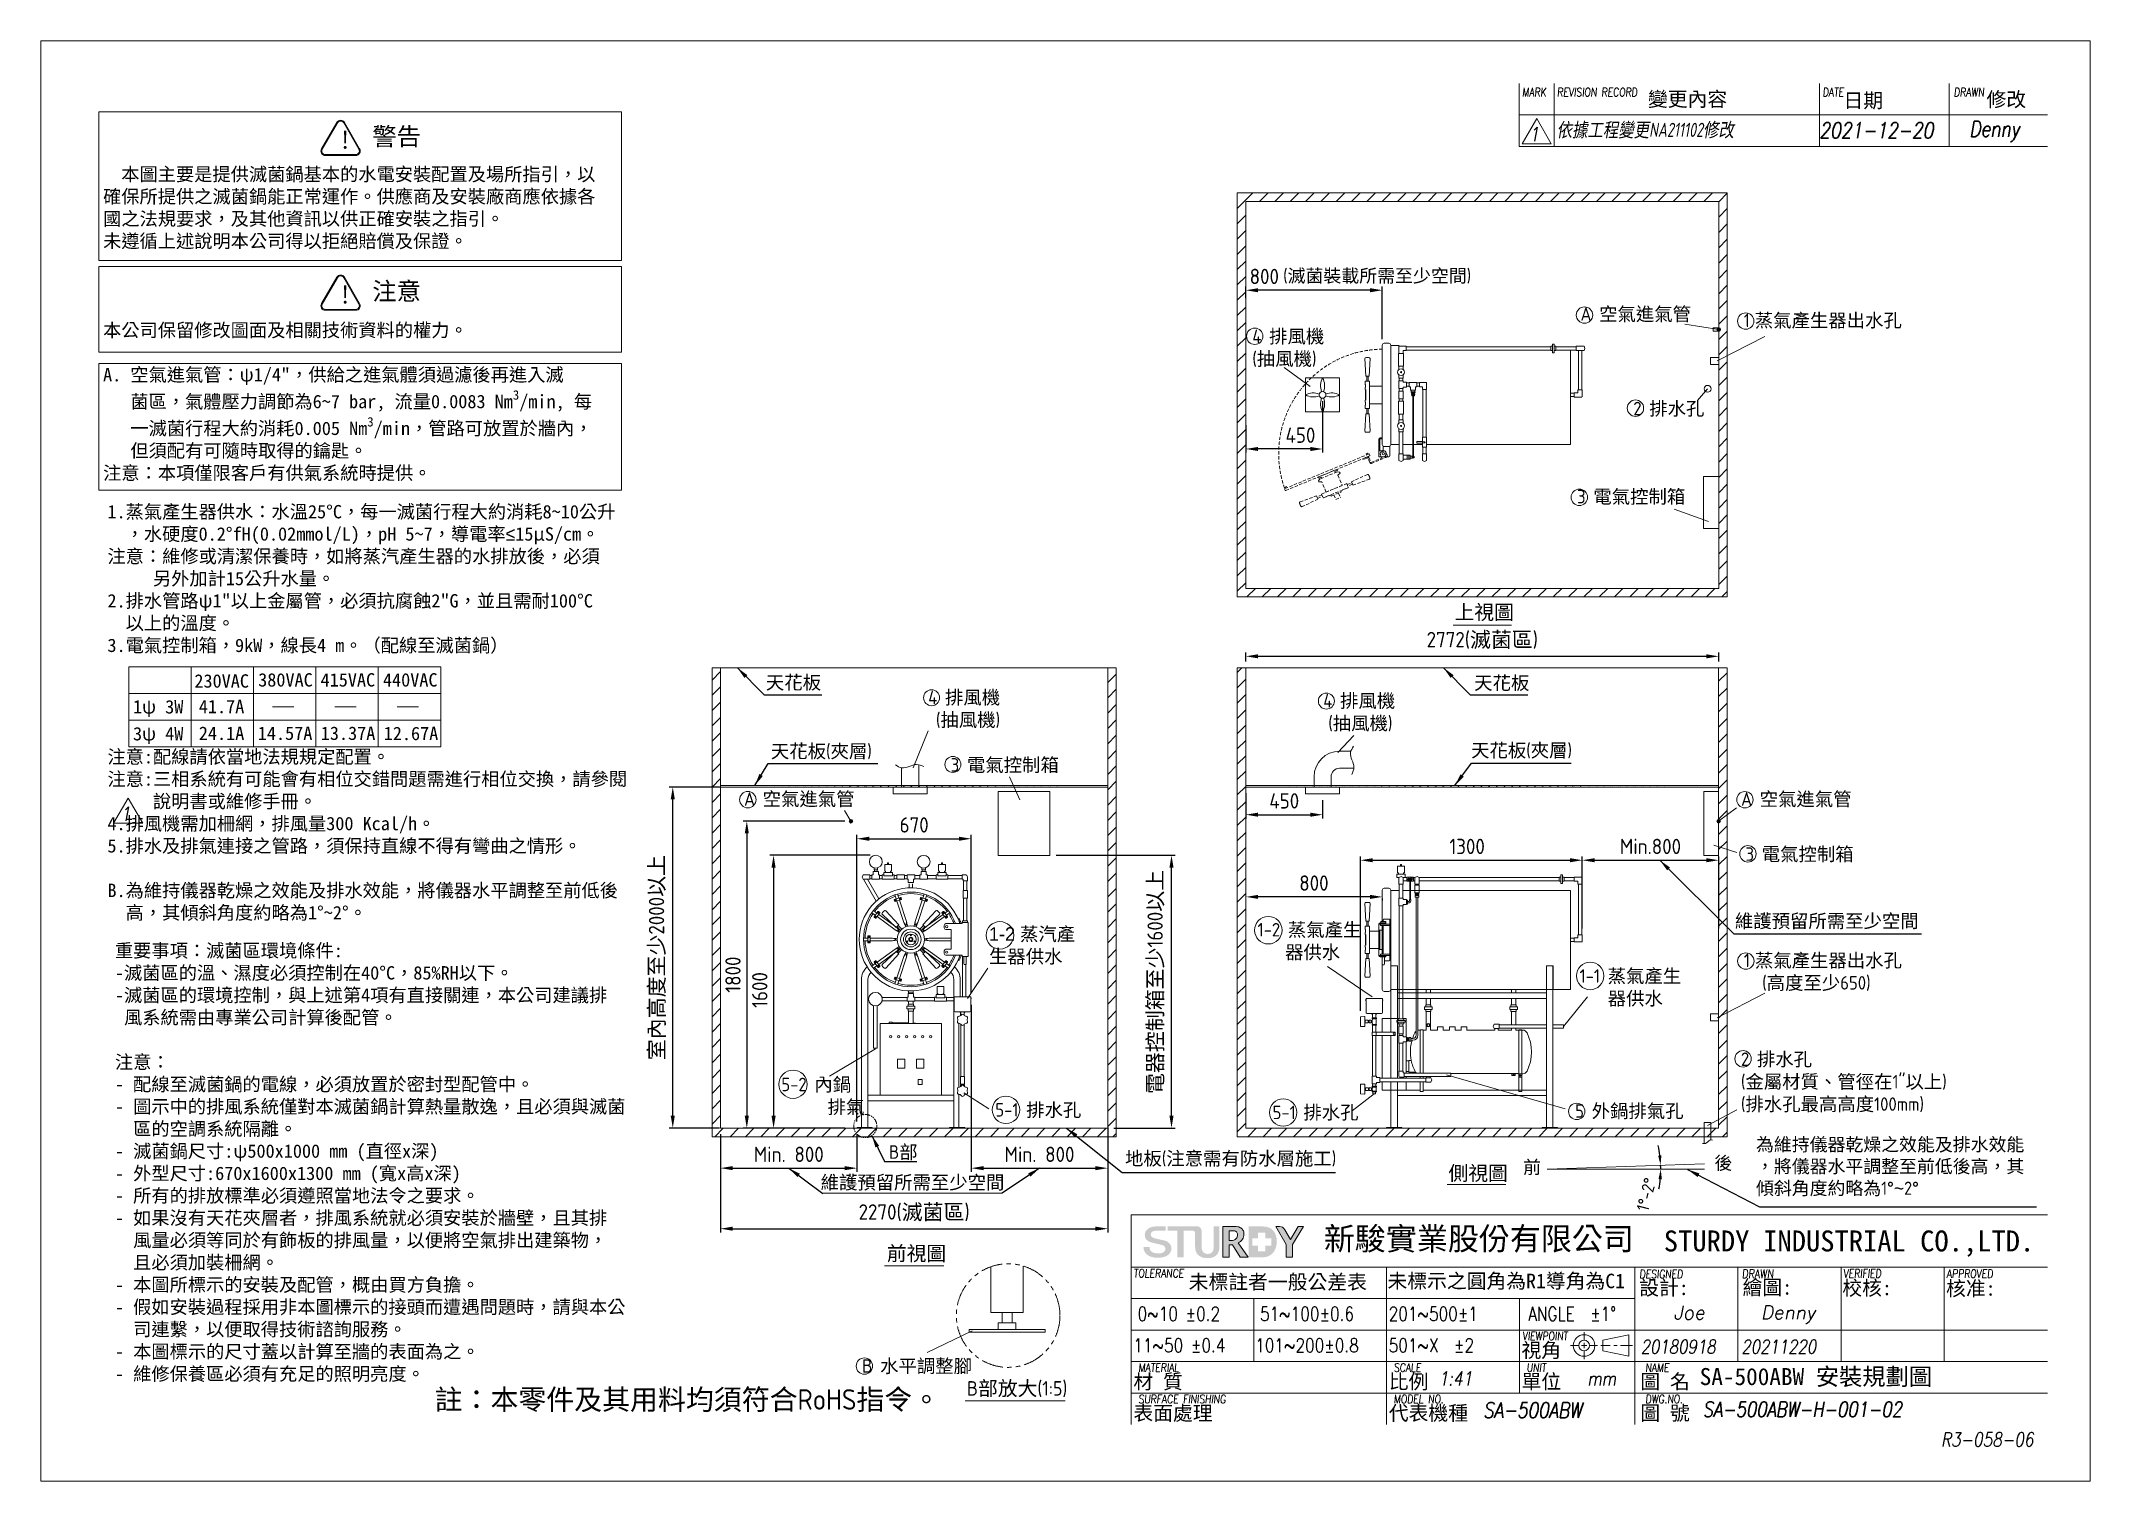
# Model space of a CAD drawing. Header units: millimetres. Extents: x 0 to 12013, y 0 to 8446.
import ezdxf

# ---------------------------------------------------------------- set-up
doc = ezdxf.new("R2010")
doc.units = ezdxf.units.MM
doc.linetypes.add('HIDDEN', pattern=[9.525, 6.35, -3.175])
doc.linetypes.add('PHANTOM', pattern=[63.5, 31.75, -6.35, 6.35, -6.35, 6.35, -6.35])
doc.layers.get('0').update_dxf_attribs({"lineweight": 15})
for name, color, linetype, lineweight in [('D', 3, 'Continuous', 13), ('F', 7, 'Continuous', 15), ('H', 2, 'HIDDEN', 15), ('HIDDEN', 2, 'HIDDEN', 9), ('S', 4, 'Continuous', 15), ('T', 4, 'Continuous', 15), ('線段', 7, 'Continuous', 25)]:
    doc.layers.add(name, color=color, linetype=linetype, lineweight=lineweight)
doc.styles.get("Standard").update_dxf_attribs({"font": 'KAIU.TTF'})
doc.styles.add('STU25', font='isocp2.shx')
doc.styles.add('Text', font='romans.shx', dxfattribs={"width": 0.8, "oblique": 10})
doc.dimstyles.new('STU25', dxfattribs={"dimscale": 36, "dimtxt": 2.5, "dimasz": 2, "dimexe": 0.6, "dimexo": 1, "dimgap": 1, "dimtad": 1, "dimdsep": 46, "dimtxsty": 'STU25', "dimcen": 2, "dimazin": 2, "dimtfac": 1, "dimtmove": 0, "dimatfit": 3, "dimfxl": 0, "dimtolj": 1, "dimtzin": 0, "dimarcsym": 0})
doc.dimstyles.new('STU25$7', dxfattribs={"dimscale": 36, "dimtxt": 2.5, "dimasz": 2, "dimexe": 1.25, "dimexo": 0.625, "dimgap": 1, "dimtad": 1, "dimdec": 4, "dimdsep": 46, "dimtxsty": 'STU25', "dimcen": 2.5, "dimazin": 2, "dimtfac": 1, "dimtdec": 4, "dimtmove": 0, "dimatfit": 3, "dimfxl": 0, "dimtolj": 1, "dimtzin": 0, "dimarcsym": 0})

msp = doc.modelspace()

# ---------------------------------------------------------------- texts
at = {"insert": (2307.672, 538.353), "char_height": 120.00771, "attachment_point": 1, "style": 'STU25'}
msp.add_mtext('{\\f標楷體|b0|i0|c136|p65;註：本零件及其用料均須符合}RoHS{\\f標楷體|b0|i0|c136|p65;指令。}', dxfattribs=at)
at = {"layer": 'D', "color": 4}
msp.add_text('SA-500ABW 安裝規劃圖', height=100, dxfattribs=at).set_placement((9724.745, 562.574))
at = {"layer": 'D', "color": 11, "attachment_point": 1, "style": 'STU25'}
for s, insert, char_height in [('{\\f標楷體|b0|i0|c136|p65;警告}', (1942.695, 7938.614), 104.5), ('{\\f標楷體|b0|i0|c136|p65;!}', (1747.789, 7918.374), 104.5), ('\\A1;\\P{\\f標楷體|b0|i0|c136|p65;  本圖主要是提供滅菌鍋基本的水電安裝配置及場所指引，以\\P確保所提供之滅菌鍋能正常運作。供應商及安裝廠商應依據各\\P國之法規要求，及其他資訊以供正確安裝之指引。\\P未遵循上述說明本公司得以拒絕賠償及保證。\\P\\P\\P\\P本公司保留修改圖面及相關技術資料的權力。\\P\\PA. 空氣進氣管：ψ1/4"，供給之進氣體須過濾後再進入滅\\P   菌區，氣體壓力調節為6~7 bar, 流量0.0083 Nm\\H0.7x;\\S3^ ;\\H1.429x;/min, 每\\P   一滅菌行程大約消耗0.005 Nm\\H0.7x;\\S3^ ;\\H1.429x;/min，管路可放置於牆內，\\P   但須配有可隨時取得的鑰匙。\\P注意：本項僅限客戶有供氣系統時提供。}', (363.955, 7834.489), 78.375), ('{\\f標楷體|b0|i0|c136|p65;!}', (1747.789, 7010.682), 104.5), ('{\\f標楷體|b0|i0|c136|p65;注意}', (1942.695, 7030.922), 104.5), ('{\\f標楷體|b0|i0|c136|p65;1.蒸氣產生器供水：水溫25%%DC，每一滅菌行程大約消耗8~10公升\\P  ，水硬度0.2%%DfH(0.02mmol/L)，pH 5~7，導電率\\fGulim|b0|i0|c129|p49;\\M+3A1C2\\f標楷體|b0|i0|c136|p65;15μS/cm。\\P注意：維修或清潔保養時，如將蒸汽產生器的水排放後，必須\\P     另外加計15公升水量。\\P2.排水管路ψ1"以上金屬管，必須抗腐蝕2"G，並且需耐100%%DC\\P  以上的溫度。\\P3.電氣控制箱，9kW，線長4 m。（配線至滅菌鍋） \\P\\P\\P\\P\\P注意:配線請依當地法規規定配置。\\P\\fDFKai-SB|b0|i0|c136|p65;注意:三相系統有可能會有相位交錯問題需進行相位交換，請參閱\\P     說明書或維修手冊。\\P\\f標楷體|b0|i0|c136|p65;4.排風機需加柵網，排風量300 Kcal/h。\\P5.排水及排氣連接之管路，須保持直線不得有彎曲之情形。\\P\\PB.為維持儀器乾燥之效能及排水效能，將儀器水平調整至前低後\\P  高，其傾斜角度約略為1%%D~2%%D。}', (389.631, 5724.449), 78.375), ('{\\f標楷體|b0|i0|c136|p65;230VAC}', (899.42, 4731.604), 78.375), ('{\\f標楷體|b0|i0|c136|p65;380VAC}', (1273.408, 4738.068), 78.375), ('{\\f標楷體|b0|i0|c136|p65;415VAC}', (1639.158, 4738.068), 78.375), ('{\\f標楷體|b0|i0|c136|p65;440VAC}', (2004.908, 4738.068), 78.375), ('{\\f標楷體|b0|i0|c136|p65;1ψ 3W}', (539.485, 4580.114), 78.375), ('{\\f標楷體|b0|i0|c136|p65;41.7A}', (925.485, 4581.783), 78.375), ('{\\f標楷體|b0|i0|c136|p65;3ψ 4W}', (539.485, 4422.243), 78.375), ('{\\f標楷體|b0|i0|c136|p65;24.1A}', (925.485, 4425.033), 78.375), ('{\\f標楷體|b0|i0|c136|p65;14.57A}', (1271.263, 4425.033), 78.375), ('{\\f標楷體|b0|i0|c136|p65;13.37A}', (1640.37, 4425.033), 78.375), ('{\\f標楷體|b0|i0|c136|p65;12.67A}', (2009.377, 4423.781), 78.375), ('{\\f標楷體|b0|i0|c136|p65;重要事項：滅菌區環境條件:\\P-滅菌區的溫、濕度必須控制在40%%DC，85%RH以下。\\P-滅菌區的環境控制，與上述第4項有直接關連，本公司建議排\\P 風系統需由專業公司計算後配管。\\P\\P注意：\\P- 配線至滅菌鍋的電線，必須放置於密封型配管中。\\P- 圖示中的排風系統僅對本滅菌鍋計算熱量散逸，且必須與滅菌\\P  區的空調系統隔離。\\P- 滅菌鍋尺寸:ψ500x1000 mm (直徑x深)\\P- 外型尺寸:670x1600x1300 mm (寬x高x深)\\P- 所有的排放標準必須遵照當地法令之要求。\\P- 如果沒有天花夾層者，排風系統就必須安裝於牆壁，且其排\\P  風量必須等同於有飾板的排風量，以便將空氣排出建築物，\\P  且必須加裝柵網。\\P- 本圖所標示的安裝及配管，概由買方負擔。\\P- 假如安裝過程採用非本圖標示的接頭而遭遇問題時，請與本公\\P  司連繫，以便取得技術諮詢服務。\\P- 本圖標示的尺寸蓋以計算至牆的表面為之。\\P- 維修保養區必須有充足的照明亮度。}', (433.605, 3150.411), 78.375)]:
    msp.add_mtext(s, dxfattribs=dict(at, insert=insert, char_height=char_height))
at = {"layer": 'D', "attachment_point": 1}
for s, insert, char_height in [('{\\Fisocp2.shx;\\C3;(\\f標楷體|b0|i0|c136|p65;滅菌裝載所需至少空間\\Fisocp2.shx;)}', (7282.664, 7107.694), 77), ('{\\Fisocp2.shx;\\C3;A \\f標楷體|b0|i0|c136|p65;空氣進氣管}', (9025.879, 6884.082), 79), ('{\\Fisocp2.shx;\\C3;1\\f???|b0|i0|c0|p65; \\f標楷體|b0|i0|c136|p65;蒸氣產生器出水孔\\P  }', (9982.802, 6846.768), 79), ('{\\Fisocp2.shx;\\C3;4 \\f標楷體|b0|i0|c136|p65;排風機\\P\\Fisocp2.shx;(\\f標楷體|b0|i0|c136|p65;抽風機\\Fisocp2.shx;)}', (7101.767, 6753.157), 79), ('{\\Fisocp2.shx;\\C3;2 \\f標楷體|b0|i0|c136|p65;排水孔}', (9335.285, 6329.602), 79), ('{\\Fisocp2.shx;\\C3;3 \\f標楷體|b0|i0|c136|p65;電氣控制箱}', (9005.834, 5813.206), 79), ('{\\C11;上視圖}', (8287.345, 5138.46), 85), ('{\\C3;天花板 }', (4249.978, 4722.87), 79), ('{\\C3;天花板 }', (8402.621, 4720.635), 79), ('{\\Fisocp2.shx;\\C3;4 \\f標楷體|b0|i0|c136|p65;排風機\\P\\Fisocp2.shx; (\\f標楷體|b0|i0|c136|p65;抽風機\\Fisocp2.shx;)}', (5201.731, 4635.585), 79), ('{\\Fisocp2.shx;\\C3;4 \\f標楷體|b0|i0|c136|p65;排風機\\P\\f???|b0|i0|c0|p65; \\Fisocp2.shx;(\\f標楷體|b0|i0|c136|p65;抽風機\\Fisocp2.shx;)}', (7517.672, 4615.762), 79), ('{\\C3;天花板\\Fisocp2.shx;(\\f標楷體|b0|i0|c136|p65;夾層\\Fisocp2.shx;)}', (4279.241, 4320.128), 79), ('{\\C3;天花板\\Fisocp2.shx;(\\f標楷體|b0|i0|c136|p65;夾層\\Fisocp2.shx;)}', (8384.359, 4324.972), 79), ('{\\Fisocp2.shx;\\C3;3 \\f標楷體|b0|i0|c136|p65;電氣控制箱}', (5333.464, 4239.493), 79), ('{\\Fisocp2.shx;\\C3;A \\f標楷體|b0|i0|c136|p65;空氣進氣管}', (4121.947, 4039.85), 79), ('{\\Fisocp2.shx;\\C3;A \\f標楷體|b0|i0|c136|p65;空氣進氣管}', (9967.334, 4039.462), 79), ('{\\Fisocp2.shx;\\C3;3 \\f標楷體|b0|i0|c136|p65;電氣控制箱}', (9993.23, 3716.519), 79), ('{\\FARISOP2.SHX|c0;{\\C3;1-2\\FARISOP3.SHX|c0; \\f標楷體|b0|i0|c136|p65;蒸汽產\\P生器供水}}', (5557.869, 3247.991), 79), ('{\\Fisocp2.shx;\\C3;1-2\\Fisocp3.shx; \\f標楷體|b0|i0|c136|p65;蒸氣產生\\P   器供水}', (7132.563, 3273.07), 79), ('{\\C3;維護預留所需至少空間}', (9931.014, 3324.148), 79), ('{\\Fisocp2.shx;\\C3;1-1 \\f標楷體|b0|i0|c136|p65;蒸氣產生\\P\\Fisocp2.shx;   \\f???|b0|i0|c0|p65; \\f標楷體|b0|i0|c136|p65;器供水}', (9020.546, 3001.836), 79), ('{\\Fisocp2.shx;\\C3;1\\f???|b0|i0|c0|p65; \\f標楷體|b0|i0|c136|p65;蒸氣產生器出水孔\\P  \\Fisocp2.shx;(\\f標楷體|b0|i0|c136|p65;高度至少\\Fisocp2.shx;650)}', (9983.45, 3093.152), 79), ('{\\Fisocp2.shx;\\C3;2 \\f標楷體|b0|i0|c136|p65;排水孔\\P\\Fisocp2.shx;(\\f標楷體|b0|i0|c136|p65;金屬材質、管徑在\\Fisocp2.shx;1"\\f標楷體|b0|i0|c136|p65;以上\\Fisocp2.shx;)\\P(\\f標楷體|b0|i0|c136|p65;排水孔最高高度\\Fisocp2.shx;100mm)}', (9966.314, 2513.584), 79), ('{\\Fisocp2.shx;\\C3;5-2 \\f標楷體|b0|i0|c136|p65;內鍋\\P\\Fisocp2.shx;      \\f標楷體|b0|i0|c136|p65;排氣}', (4340.776, 2365.486), 79), ('{\\Fisocp2.shx;\\C3;5 \\f標楷體|b0|i0|c136|p65;外鍋排氣孔}', (8994.556, 2210.043), 79), ('{\\Fisocp2.shx;\\C3;B\\f標楷體|b0|i0|c136|p65;部}', (4971.401, 1969.063), 79), ('{\\C3;地板\\Fisocp2.shx;(\\f標楷體|b0|i0|c136|p65;注意需有防水層施工\\Fisocp2.shx;)}', (6355.519, 1931.498), 79), ('{\\C3;為維持儀器乾燥之效能及排水效能\\P，將儀器水平調整至前低後高，其\\P傾斜角度約略為\\Fisocp2.shx;1%%D\\f???|b0|i0|c0|p65;~\\Fisocp2.shx;2%%D}', (10054.717, 2012.244), 76.875), ('{\\C3;維護預留所需至少空間}', (4570.805, 1791.114), 79)]:
    msp.add_mtext(s, dxfattribs=dict(at, insert=insert, char_height=char_height))
at = {"layer": 'D', "char_height": 79, "attachment_point": 1, "style": 'STU25'}
for s, insert in [('{\\C3;5-1 \\f標楷體|b0|i0|c136|p65;排水孔}', (5595.321, 2216.39)), ('{\\C3;5-1 \\f標楷體|b0|i0|c136|p65;排水孔}', (7220.575, 2201.377)), ('B {\\f標楷體|b0|i0|c136|p65;水平調整腳}', (4814.123, 714.3))]:
    msp.add_mtext(s, dxfattribs=dict(at, insert=insert))
at = {"layer": 'D', "color": 11, "char_height": 85, "attachment_point": 1}
for s, insert in [('側視圖', (8251.719, 1848.306)), ('前視圖', (4958.885, 1377.637)), ('{\\Fisocp2.shx;B}部放大{\\Fisocp2.shx;(1:5)}', (5428.705, 585.943))]:
    msp.add_mtext(s, dxfattribs=dict(at, insert=insert))
at = {"layer": 'D', "char_height": 76.875, "width": 223.63553, "attachment_point": 1}
for s, insert in [(' 前', (8637.694, 1879.607)), ('{\\Fisocp2.shx; }後', (9767.156, 1903.757))]:
    msp.add_mtext(s, dxfattribs=dict(at, insert=insert))
at = {"layer": 'F', "color": 1, "lineweight": 15, "style": 'Text', "oblique": 5, "width": 0.8}
for s, height, p in [('MARK', 49.2, (8683.701, 8121.185)), ('REVISION RECORD', 49.2, (8888.701, 8121.185)), ('DATE', 49.2, (10445.034, 8121.185)), ('DRAWN', 49.2, (11214.391, 8121.185)), ('TOLERANCE', 49.2, (6405.307, 1194.338)), ('DESIGNED', 49.2, (9371.279, 1189.492)), ('DRAWN', 51.0633, (9972.562, 1190.406)), ('VERIFIED', 49.2, (10566.55, 1192.691)), ('APPROVED', 49.2, (11172.509, 1191.553)), ('VIEWPOINT', 49.2, (8684.976, 825.338)), ('MATERIAL', 49.2, (6433.602, 640.838)), ('SCALE', 49.2, (7930.973, 640.838)), ('UNIT', 49.2, (8709.102, 640.838)), ('NAME', 49.2, (9405.835, 640.838)), ('SURFACE FINISHING', 49.2, (6433.602, 456.338)), ('MODEL NO.', 49.2, (7930.973, 456.338)), ('DWG.NO.', 49.2, (9405.835, 456.338))]:
    msp.add_text(s, height=height, dxfattribs=at).set_placement(p)
at = {"layer": 'F', "lineweight": -3}
for s, height, p in [('變更內容', 85.1055, (9421.184, 8062.432)), ('日期', 85.1055, (10567.528, 8054.323)), ('修改', 85.1055, (11406.17, 8060.81)), ('未標註者一般公差表', 85.1055, (6728.722, 1125.46)), ('未標示之圓角為R1導角為C1', 85.10549, (7894.149, 1130.971)), ('設計:', 85.1055, (9370.116, 1090.872)), ('繪圖:', 85.1055, (9975.971, 1093.208)), ('校核:', 85.1055, (10561.036, 1089.574)), ('核准:', 85.1055, (11168.889, 1087.296)), ('視角', 85.1055, (8679.929, 725.267)), ('材 質', 85.1055, (6404.429, 540.767)), ('比例', 85.1055, (7901.8, 540.767)), ('單位', 85.1055, (8679.929, 540.767)), ('圖 名', 85.1055, (9376.662, 540.767)), ('表面處理', 85.1055, (6404.429, 356.267)), ('代表機種', 85.1055, (7901.8, 356.267)), ('圖 號', 85.1055, (9376.662, 356.267))]:
    msp.add_text(s, height=height, dxfattribs=at).set_placement(p)
at = {"layer": 'F', "lineweight": 20, "style": 'Text', "width": 0.8}
for s, p in [('0~10 ±0.2', (6429.475, 939.376)), ('51~100±0.6', (7146.975, 939.376)), ('201~500±1', (7901.475, 939.376)), ('ANGLE  ±1%%D', (8719.717, 939.376)), ('11~50 ±0.4', (6404.35, 754.876)), ('101~200±0.8', (7118.709, 754.876)), ('501~X  ±2', (7901.475, 754.876))]:
    msp.add_text(s, height=82, dxfattribs=at).set_placement(p)
at = {"layer": 'T', "lineweight": 20, "style": 'Text', "oblique": 10, "width": 0.8}
for s, height, p in [('1', 82, (8725.475, 7857.583)), ('2021-12-20', 92, (10425.971, 7876.241)), ('Denny', 92, (11305.438, 7884.504)), ('1', 82, (466.827, 3872.102)), ('20180918', 80, (9378.851, 747.838)), ('20211220', 80, (9968.851, 747.838)), ('1:41', 82, (8194.096, 559.762)), ('mm', 82, (9065.68, 559.994)), ('SA-500ABW', 90.2, (8455.549, 370.613)), ('SA-500ABW-H-001-02', 88, (9742.687, 376.425))]:
    msp.add_text(s, height=height, dxfattribs=at).set_placement(p)
at = {"layer": 'T', "lineweight": 20, "style": 'Text', "oblique": 10}
for s, p in [('Joe', (9571.763, 948.285)), ('Denny', (10083.637, 949.593))]:
    msp.add_text(s, height=80, dxfattribs=at).set_placement(p)
at = {"layer": 'T', "linetype": 'Continuous', "lineweight": 20, "attachment_point": 1, "style": 'Text'}
for s, insert, char_height in [('{\\fDFKai-SB|b0|i0|c136|p65;依據工程變更\\Fisocp2.shx|c136;NA211102\\fDFKai-SB|b0|i0|c136|p65;修改}', (8885.933, 7966.126), 82.79908), ('R3-058-06', (11139.09, 284.288), 82)]:
    msp.add_mtext(s, dxfattribs=dict(at, insert=insert, char_height=char_height))

# ---------------------------------------------------------------- blocks, each defined once
blk = doc.blocks.new('新駿LOGO')
at = {"layer": 'F'}
h = blk.add_hatch(color=256, dxfattribs=at)
edge = h.paths.add_edge_path()
edge.add_spline(control_points=[(-529.05, -442.14), (-529.05, -442.31), (-529.02, -442.45), (-528.95, -442.56), (-528.89, -442.68), (-528.8, -442.78), (-528.69, -442.85), (-528.57, -442.93), (-528.44, -442.98), (-528.29, -443.01), (-528.15, -443.05), (-527.99, -443.07), (-527.81, -443.07), (-527.62, -443.07), (-527.47, -443.05), (-527.33, -443.01), (-527.2, -442.97), (-527.09, -442.92), (-527.01, -442.86), (-526.93, -442.8), (-526.87, -442.73), (-526.83, -442.65), (-526.8, -442.57), (-526.78, -442.49), (-526.78, -442.41), (-526.78, -442.25), (-526.82, -442.13), (-526.91, -442.05), (-526.99, -441.97), (-527.08, -441.91), (-527.18, -441.88), (-527.36, -441.83), (-527.56, -441.77), (-527.79, -441.72), (-528.02, -441.67), (-528.3, -441.61), (-528.64, -441.53), (-528.85, -441.48), (-529.02, -441.41), (-529.16, -441.34), (-529.3, -441.26), (-529.41, -441.17), (-529.5, -441.07), (-529.58, -440.98), (-529.64, -440.87), (-529.67, -440.77), (-529.7, -440.66), (-529.72, -440.55), (-529.72, -440.43), (-529.72, -440.22), (-529.67, -440.03), (-529.57, -439.87), (-529.46, -439.71), (-529.33, -439.58), (-529.16, -439.47), (-528.99, -439.37), (-528.85, -439.31), (-528.64, -439.26), (-528.43, -439.21), (-528.13, -439.2), (-527.91, -439.2), (-527.66, -439.2), (-526.73, -439.2), (-526.73, -439.2), (-526.73, -439.2), (-526.73, -439.81), (-526.73, -439.81), (-526.73, -439.81), (-528.14, -439.8), (-528.28, -439.83), (-528.39, -439.85), (-528.48, -439.86), (-528.56, -439.9), (-528.65, -439.94), (-528.72, -440), (-528.78, -440.07), (-528.84, -440.14), (-528.87, -440.23), (-528.87, -440.34), (-528.87, -440.5), (-528.81, -440.62), (-528.7, -440.7), (-528.6, -440.79), (-528.46, -440.85), (-528.28, -440.9), (-528.27, -440.9), (-528.19, -440.92), (-528.07, -440.95), (-527.94, -440.98), (-527.8, -441.01), (-527.65, -441.05), (-527.49, -441.09), (-527.34, -441.12), (-527.19, -441.16), (-527.04, -441.19), (-526.94, -441.21), (-526.87, -441.23), (-526.71, -441.27), (-526.58, -441.34), (-526.46, -441.41), (-526.34, -441.49), (-526.24, -441.58), (-526.16, -441.67), (-526.08, -441.77), (-526.02, -441.88), (-525.98, -441.99), (-525.94, -442.1), (-525.92, -442.22), (-525.92, -442.33), (-525.92, -442.57), (-525.98, -442.78), (-526.09, -442.95), (-526.2, -443.12), (-526.35, -443.26), (-526.53, -443.37), (-526.71, -443.48), (-526.92, -443.55), (-527.15, -443.61), (-527.39, -443.66), (-527.62, -443.68), (-527.87, -443.68), (-528.14, -443.68), (-528.41, -443.65), (-528.65, -443.59), (-528.9, -443.53), (-529.11, -443.44), (-529.3, -443.31), (-529.48, -443.19), (-529.63, -443.03), (-529.74, -442.83), (-529.84, -442.64), (-529.9, -442.41), (-529.91, -442.14), (-529.91, -442.14), (-529.05, -442.14), (-529.05, -442.14)], knot_values=[0, 0, 0, 0, 1, 1, 1, 2, 2, 2, 3, 3, 3, 4, 4, 4, 5, 5, 5, 6, 6, 6, 7, 7, 7, 8, 8, 8, 9, 9, 9, 10, 10, 10, 11, 11, 11, 12, 12, 12, 13, 13, 13, 14, 14, 14, 15, 15, 15, 16, 16, 16, 17, 17, 17, 18, 18, 18, 19, 19, 19, 20, 20, 20, 21, 21, 21, 22, 22, 22, 23, 23, 23, 24, 24, 24, 25, 25, 25, 26, 26, 26, 27, 27, 27, 28, 28, 28, 29, 29, 29, 30, 30, 30, 31, 31, 31, 32, 32, 32, 33, 33, 33, 34, 34, 34, 35, 35, 35, 36, 36, 36, 37, 37, 37, 38, 38, 38, 39, 39, 39, 40, 40, 40, 41, 41, 41, 42, 42, 42, 43, 43, 43, 44, 44, 44, 45, 45, 45, 45], degree=3, periodic=0)
edge = h.paths.add_edge_path()
edge.add_spline(control_points=[(-522.53, -440.14), (-522.54, -440.04), (-522.57, -439.94), (-522.63, -439.9), (-522.77, -439.79), (-522.9, -439.81), (-522.9, -439.81), (-522.9, -439.81), (-523.02, -439.81), (-523.02, -439.81), (-523.02, -439.81), (-524.14, -439.81), (-524.14, -439.81), (-524.14, -439.81), (-524.14, -443.62), (-524.14, -443.62), (-524.14, -443.62), (-525.06, -443.62), (-525.06, -443.62), (-525.06, -443.62), (-525.06, -439.81), (-525.06, -439.81), (-525.06, -439.81), (-526.47, -439.81), (-526.47, -439.81), (-526.47, -439.81), (-526.47, -439.2), (-526.47, -439.2), (-526.47, -439.2), (-522.39, -439.2), (-522.39, -439.2)], knot_values=[5.578051, 5.578051, 5.578051, 5.578051, 6, 6, 6, 7, 7, 7, 8, 8, 8, 9, 9, 9, 10, 10, 10, 11, 11, 11, 12, 12, 12, 13, 13, 13, 14, 14, 14, 15, 15, 15, 15], degree=3, periodic=0)
edge.add_spline(control_points=[(-522.4, -439.2), (-522.31, -439.2), (-522.22, -439.2), (-522.22, -439.2), (-522.22, -439.2), (-521.96, -439.19), (-521.76, -439.41), (-521.58, -439.61), (-521.61, -439.85), (-521.61, -439.85), (-521.61, -439.85), (-521.61, -441.92), (-521.61, -441.92), (-521.61, -442.41), (-521.52, -442.73), (-521.36, -442.89), (-521.19, -443.05), (-520.97, -443.13), (-520.71, -443.13), (-520.45, -443.13), (-520.24, -443.05), (-520.09, -442.89), (-519.93, -442.74), (-519.86, -442.43), (-519.86, -441.98), (-519.86, -441.98), (-519.86, -439.2), (-519.86, -439.2), (-519.86, -439.2), (-519.05, -439.2), (-519.05, -439.2), (-519.05, -439.2), (-519.05, -441.92), (-519.05, -441.92), (-519.05, -442.43), (-519.12, -442.8), (-519.25, -443.02), (-519.38, -443.24), (-519.56, -443.42), (-519.8, -443.54), (-520.05, -443.67), (-520.35, -443.74), (-520.73, -443.74), (-521.09, -443.74), (-521.41, -443.68), (-521.67, -443.56), (-521.93, -443.44), (-522.14, -443.26), (-522.3, -443.03), (-522.45, -442.8), (-522.53, -442.42), (-522.53, -441.91), (-522.53, -441.91), (-522.53, -440.92), (-522.53, -440.14)], knot_values=[0.44538, 0.44538, 0.44538, 0.44538, 1, 1, 1, 2, 2, 2, 3, 3, 3, 4, 4, 4, 5, 5, 5, 6, 6, 6, 7, 7, 7, 8, 8, 8, 9, 9, 9, 10, 10, 10, 11, 11, 11, 12, 12, 12, 13, 13, 13, 14, 14, 14, 15, 15, 15, 16, 16, 16, 17, 17, 17, 17.603917, 17.603917, 17.603917, 17.603917], degree=3, periodic=0)
h = blk.add_hatch(color=256, dxfattribs=at)
edge = h.paths.add_edge_path()
edge.add_spline(control_points=[(-522.22, -439.2), (-522.22, -439.2), (-526.47, -439.2), (-526.47, -439.2)], knot_values=[14, 14, 14, 14, 15, 15, 15, 15], degree=3, periodic=0)
edge.add_spline(control_points=[(-526.47, -439.2), (-526.47, -439.2), (-526.47, -439.81), (-526.47, -439.81)], knot_values=[13, 13, 13, 13, 14, 14, 14, 14], degree=3, periodic=0)
edge.add_spline(control_points=[(-526.47, -439.81), (-526.47, -439.81), (-525.06, -439.81), (-525.06, -439.81)], knot_values=[12, 12, 12, 12, 13, 13, 13, 13], degree=3, periodic=0)
edge.add_spline(control_points=[(-525.06, -439.81), (-525.06, -439.81), (-525.06, -443.62), (-525.06, -443.62)], knot_values=[11, 11, 11, 11, 12, 12, 12, 12], degree=3, periodic=0)
edge.add_spline(control_points=[(-525.06, -443.62), (-525.06, -443.62), (-524.14, -443.62), (-524.14, -443.62)], knot_values=[10, 10, 10, 10, 11, 11, 11, 11], degree=3, periodic=0)
edge.add_spline(control_points=[(-524.14, -443.62), (-524.14, -443.62), (-524.14, -439.81), (-524.14, -439.81)], knot_values=[9, 9, 9, 9, 10, 10, 10, 10], degree=3, periodic=0)
edge.add_spline(control_points=[(-524.14, -439.81), (-524.14, -439.81), (-523.02, -439.81), (-523.02, -439.81)], knot_values=[8, 8, 8, 8, 9, 9, 9, 9], degree=3, periodic=0)
edge.add_spline(control_points=[(-523.02, -439.81), (-523.02, -439.81), (-522.9, -439.81), (-522.9, -439.81)], knot_values=[7, 7, 7, 7, 8, 8, 8, 8], degree=3, periodic=0)
edge.add_spline(control_points=[(-522.9, -439.81), (-522.9, -439.81), (-522.77, -439.79), (-522.63, -439.9)], knot_values=[6, 6, 6, 6, 7, 7, 7, 7], degree=3, periodic=0)
edge.add_spline(control_points=[(-522.63, -439.9), (-522.57, -439.94), (-522.54, -440.04), (-522.53, -440.14)], knot_values=[5.578051, 5.578051, 5.578051, 5.578051, 6, 6, 6, 6], degree=3, periodic=0)
edge.add_spline(control_points=[(-522.53, -440.14), (-522.53, -440.92), (-522.53, -441.91), (-522.53, -441.91)], knot_values=[17, 17, 17, 17, 17.603917, 17.603917, 17.603917, 17.603917], degree=3, periodic=0)
edge.add_spline(control_points=[(-522.53, -441.91), (-522.53, -442.42), (-522.45, -442.8), (-522.3, -443.03)], knot_values=[16, 16, 16, 16, 17, 17, 17, 17], degree=3, periodic=0)
edge.add_spline(control_points=[(-522.3, -443.03), (-522.14, -443.26), (-521.93, -443.44), (-521.67, -443.56)], knot_values=[15, 15, 15, 15, 16, 16, 16, 16], degree=3, periodic=0)
edge.add_spline(control_points=[(-521.67, -443.56), (-521.41, -443.68), (-521.09, -443.74), (-520.73, -443.74)], knot_values=[14, 14, 14, 14, 15, 15, 15, 15], degree=3, periodic=0)
edge.add_spline(control_points=[(-520.73, -443.74), (-520.35, -443.74), (-520.05, -443.67), (-519.8, -443.54)], knot_values=[13, 13, 13, 13, 14, 14, 14, 14], degree=3, periodic=0)
edge.add_spline(control_points=[(-519.8, -443.54), (-519.56, -443.42), (-519.38, -443.24), (-519.25, -443.02)], knot_values=[12, 12, 12, 12, 13, 13, 13, 13], degree=3, periodic=0)
edge.add_spline(control_points=[(-519.25, -443.02), (-519.12, -442.8), (-519.05, -442.43), (-519.05, -441.92)], knot_values=[11, 11, 11, 11, 12, 12, 12, 12], degree=3, periodic=0)
edge.add_spline(control_points=[(-519.05, -441.92), (-519.05, -441.92), (-519.05, -439.2), (-519.05, -439.2)], knot_values=[10, 10, 10, 10, 11, 11, 11, 11], degree=3, periodic=0)
edge.add_spline(control_points=[(-519.05, -439.2), (-519.05, -439.2), (-519.86, -439.2), (-519.86, -439.2)], knot_values=[9, 9, 9, 9, 10, 10, 10, 10], degree=3, periodic=0)
edge.add_spline(control_points=[(-519.86, -439.2), (-519.86, -439.2), (-519.86, -441.98), (-519.86, -441.98)], knot_values=[8, 8, 8, 8, 9, 9, 9, 9], degree=3, periodic=0)
edge.add_spline(control_points=[(-519.86, -441.98), (-519.86, -442.43), (-519.93, -442.74), (-520.09, -442.89)], knot_values=[7, 7, 7, 7, 8, 8, 8, 8], degree=3, periodic=0)
edge.add_spline(control_points=[(-520.09, -442.89), (-520.24, -443.05), (-520.45, -443.13), (-520.71, -443.13)], knot_values=[6, 6, 6, 6, 7, 7, 7, 7], degree=3, periodic=0)
edge.add_spline(control_points=[(-520.71, -443.13), (-520.97, -443.13), (-521.19, -443.05), (-521.36, -442.89)], knot_values=[5, 5, 5, 5, 6, 6, 6, 6], degree=3, periodic=0)
edge.add_spline(control_points=[(-521.36, -442.89), (-521.52, -442.73), (-521.61, -442.41), (-521.61, -441.92)], knot_values=[4, 4, 4, 4, 5, 5, 5, 5], degree=3, periodic=0)
edge.add_spline(control_points=[(-521.61, -441.92), (-521.61, -441.92), (-521.61, -439.85), (-521.61, -439.85)], knot_values=[3, 3, 3, 3, 4, 4, 4, 4], degree=3, periodic=0)
edge.add_spline(control_points=[(-521.61, -439.85), (-521.61, -439.85), (-521.58, -439.61), (-521.76, -439.41)], knot_values=[2, 2, 2, 2, 3, 3, 3, 3], degree=3, periodic=0)
edge.add_spline(control_points=[(-521.76, -439.41), (-521.96, -439.19), (-522.22, -439.2), (-522.22, -439.2)], knot_values=[1, 1, 1, 1, 2, 2, 2, 2], degree=3, periodic=0)
h = blk.add_hatch(color=256, dxfattribs=at)
edge = h.paths.add_edge_path()
edge.add_spline(control_points=[(-518.54, -443.62), (-518.54, -443.62), (-518.54, -439.2), (-518.54, -439.2), (-518.54, -439.2), (-516.88, -439.2), (-516.88, -439.2), (-516.55, -439.2), (-516.29, -439.25), (-516.11, -439.33), (-515.93, -439.41), (-515.79, -439.54), (-515.69, -439.72), (-515.59, -439.89), (-515.54, -440.08), (-515.54, -440.3), (-515.54, -440.56), (-515.61, -440.8), (-515.76, -441.03), (-515.91, -441.26), (-516.12, -441.44), (-516.39, -441.56), (-516.39, -441.56), (-514.95, -443.62), (-514.95, -443.62), (-514.95, -443.62), (-516.07, -443.62), (-516.07, -443.62), (-516.07, -443.62), (-517.17, -441.81), (-517.17, -441.81), (-517.17, -441.81), (-517.67, -441.81), (-517.67, -441.81), (-517.67, -441.81), (-517.67, -443.62), (-517.67, -443.62), (-517.67, -443.62), (-518.54, -443.62), (-518.54, -443.62)], knot_values=[0, 0, 0, 0, 1, 1, 1, 2, 2, 2, 3, 3, 3, 4, 4, 4, 5, 5, 5, 6, 6, 6, 7, 7, 7, 8, 8, 8, 9, 9, 9, 10, 10, 10, 11, 11, 11, 12, 12, 12, 13, 13, 13, 13], degree=3, periodic=0)
edge = h.paths.add_edge_path(flags=16)
edge.add_spline(control_points=[(-517.67, -441.21), (-517.67, -441.21), (-517.46, -441.21), (-517.46, -441.21), (-517.08, -441.21), (-516.82, -441.13), (-516.68, -440.96), (-516.53, -440.8), (-516.46, -440.61), (-516.46, -440.4), (-516.46, -440.22), (-516.52, -440.08), (-516.63, -439.97), (-516.75, -439.86), (-516.99, -439.81), (-517.35, -439.81), (-517.35, -439.81), (-517.67, -439.81), (-517.67, -439.81), (-517.67, -439.81), (-517.67, -441.21), (-517.67, -441.21)], knot_values=[0, 0, 0, 0, 1, 1, 1, 2, 2, 2, 3, 3, 3, 4, 4, 4, 5, 5, 5, 6, 6, 6, 7, 7, 7, 7], degree=3, periodic=0)
h = blk.add_hatch(color=256, dxfattribs=at)
edge = h.paths.add_edge_path()
edge.add_spline(control_points=[(-514.87, -439.2), (-514.87, -439.2), (-514.87, -443.62), (-514.87, -443.62)], knot_values=[0, 0, 0, 0, 1, 1, 1, 1], degree=3, periodic=0)
edge.add_spline(control_points=[(-514.87, -443.62), (-514.87, -443.62), (-513.05, -443.62), (-513.05, -443.62)], knot_values=[8, 8, 8, 8, 9, 9, 9, 9], degree=3, periodic=0)
edge.add_spline(control_points=[(-513.05, -443.62), (-512.51, -443.62), (-512.09, -443.52), (-511.79, -443.32)], knot_values=[7, 7, 7, 7, 8, 8, 8, 8], degree=3, periodic=0)
edge.add_spline(control_points=[(-511.79, -443.32), (-511.48, -443.12), (-511.25, -442.85), (-511.09, -442.5)], knot_values=[6, 6, 6, 6, 7, 7, 7, 7], degree=3, periodic=0)
edge.add_spline(control_points=[(-511.09, -442.5), (-510.93, -442.15), (-510.85, -441.76), (-510.85, -441.32)], knot_values=[5, 5, 5, 5, 6, 6, 6, 6], degree=3, periodic=0)
edge.add_spline(control_points=[(-510.85, -441.32), (-510.85, -440.87), (-510.93, -440.49), (-511.1, -440.17)], knot_values=[4, 4, 4, 4, 5, 5, 5, 5], degree=3, periodic=0)
edge.add_spline(control_points=[(-511.1, -440.17), (-511.27, -439.85), (-511.49, -439.61), (-511.78, -439.45)], knot_values=[3, 3, 3, 3, 4, 4, 4, 4], degree=3, periodic=0)
edge.add_spline(control_points=[(-511.78, -439.45), (-512.06, -439.29), (-512.46, -439.2), (-512.97, -439.2)], knot_values=[2, 2, 2, 2, 3, 3, 3, 3], degree=3, periodic=0)
edge.add_spline(control_points=[(-512.97, -439.2), (-512.97, -439.2), (-514.87, -439.2), (-514.87, -439.2)], knot_values=[1, 1, 1, 1, 2, 2, 2, 2], degree=3, periodic=0)
h.paths.add_polyline_path([(-514.34, -441.95), (-513.51, -441.95), (-513.51, -442.77), (-512.48, -442.77), (-512.48, -441.95), (-511.64, -441.95), (-511.64, -440.92), (-512.48, -440.92), (-512.48, -440.07), (-513.51, -440.07), (-513.51, -440.92), (-514.34, -440.92)], flags=16)
h = blk.add_hatch(color=256, dxfattribs=at)
edge = h.paths.add_edge_path()
edge.add_spline(control_points=[(-509.51, -443.62), (-509.51, -443.62), (-509.51, -441.77), (-509.51, -441.77), (-509.51, -441.77), (-511, -439.2), (-511, -439.2), (-511, -439.2), (-510.64, -439.2), (-510.64, -439.2), (-510.64, -439.2), (-510.3, -439.19), (-510.04, -439.32), (-509.79, -439.45), (-509.71, -439.68), (-509.71, -439.68), (-509.71, -439.68), (-508.9, -441.07), (-508.9, -441.07), (-508.9, -441.07), (-507.78, -439.2), (-507.78, -439.2), (-507.78, -439.2), (-507.05, -439.2), (-507.05, -439.2), (-507.05, -439.2), (-508.59, -441.77), (-508.59, -441.77), (-508.59, -441.77), (-508.59, -443.62), (-508.59, -443.62), (-508.59, -443.62), (-509.51, -443.62), (-509.51, -443.62)], knot_values=[0, 0, 0, 0, 1, 1, 1, 2, 2, 2, 3, 3, 3, 4, 4, 4, 5, 5, 5, 6, 6, 6, 7, 7, 7, 8, 8, 8, 9, 9, 9, 10, 10, 10, 11, 11, 11, 11], degree=3, periodic=0)
at = {"layer": 'F', "lineweight": 0}
for points, knots in [([(-518.54, -443.62), (-518.54, -443.62), (-518.54, -439.2), (-518.54, -439.2), (-518.54, -439.2), (-516.88, -439.2), (-516.88, -439.2), (-516.55, -439.2), (-516.29, -439.25), (-516.11, -439.33), (-515.93, -439.41), (-515.79, -439.54), (-515.69, -439.72), (-515.59, -439.89), (-515.54, -440.08), (-515.54, -440.3), (-515.54, -440.56), (-515.61, -440.8), (-515.76, -441.03), (-515.91, -441.26), (-516.12, -441.44), (-516.39, -441.56), (-516.39, -441.56), (-514.95, -443.62), (-514.95, -443.62), (-514.95, -443.62), (-516.07, -443.62), (-516.07, -443.62), (-516.07, -443.62), (-517.17, -441.81), (-517.17, -441.81), (-517.17, -441.81), (-517.67, -441.81), (-517.67, -441.81), (-517.67, -441.81), (-517.67, -443.62), (-517.67, -443.62), (-517.67, -443.62), (-518.54, -443.62), (-518.54, -443.62)], [0, 0, 0, 0, 1, 1, 1, 2, 2, 2, 3, 3, 3, 4, 4, 4, 5, 5, 5, 6, 6, 6, 7, 7, 7, 8, 8, 8, 9, 9, 9, 10, 10, 10, 11, 11, 11, 12, 12, 12, 13, 13, 13, 13]), ([(-509.51, -443.62), (-509.51, -443.62), (-509.51, -441.77), (-509.51, -441.77), (-509.51, -441.77), (-511, -439.2), (-511, -439.2), (-511, -439.2), (-510.64, -439.2), (-510.64, -439.2), (-510.64, -439.2), (-510.3, -439.19), (-510.04, -439.32), (-509.79, -439.45), (-509.71, -439.68), (-509.71, -439.68), (-509.71, -439.68), (-508.9, -441.07), (-508.9, -441.07), (-508.9, -441.07), (-507.78, -439.2), (-507.78, -439.2), (-507.78, -439.2), (-507.05, -439.2), (-507.05, -439.2), (-507.05, -439.2), (-508.59, -441.77), (-508.59, -441.77), (-508.59, -441.77), (-508.59, -443.62), (-508.59, -443.62), (-508.59, -443.62), (-509.51, -443.62), (-509.51, -443.62)], [0, 0, 0, 0, 1, 1, 1, 2, 2, 2, 3, 3, 3, 4, 4, 4, 5, 5, 5, 6, 6, 6, 7, 7, 7, 8, 8, 8, 9, 9, 9, 10, 10, 10, 11, 11, 11, 11]), ([(-517.67, -441.21), (-517.67, -441.21), (-517.46, -441.21), (-517.46, -441.21), (-517.08, -441.21), (-516.82, -441.13), (-516.68, -440.96), (-516.53, -440.8), (-516.46, -440.61), (-516.46, -440.4), (-516.46, -440.22), (-516.52, -440.08), (-516.63, -439.97), (-516.75, -439.86), (-516.99, -439.81), (-517.35, -439.81), (-517.35, -439.81), (-517.67, -439.81), (-517.67, -439.81), (-517.67, -439.81), (-517.67, -441.21), (-517.67, -441.21)], [0, 0, 0, 0, 1, 1, 1, 2, 2, 2, 3, 3, 3, 4, 4, 4, 5, 5, 5, 6, 6, 6, 7, 7, 7, 7])]:
    blk.add_open_spline(points, degree=3, knots=knots, dxfattribs=at)
at = {"attachment_point": 1, "style": 'STU25'}
for s, insert, char_height in [('{\\f標楷體|b0|i0|c136|p65;新駿實業股份有限公司}', (-504.12, -439.33), 3.25), ('{\\f標楷體|b0|i0|c136|p65;STURDY\\H0.9667x; \\H1.034x;INDUSTRIAL CO.,LTD.}', (-455.51, -439.78), 3)]:
    blk.add_mtext(s, dxfattribs=dict(at, insert=insert, char_height=char_height))
blk = doc.blocks.new('*D3')
at = {"layer": 'D', "color": 0, "lineweight": -2}
for p, q in [((7736, 2757), (7736, 3662)), ((7808, 3641), (8964, 3641)), ((9036, 3240), (9036, 3662))]:
    blk.add_line(p, q, dxfattribs=at)
at = {"layer": 'D', "color": 0}
for points in [[(7808, 3653), (7808, 3629), (7736, 3641)], [(8964, 3629), (8964, 3653), (9036, 3641)]]:
    blk.add_solid(points, dxfattribs=at)
at = {"layer": 'Defpoints', "color": 0}
for p in [(9036, 3641), (9036, 3204), (7736, 2721)]:
    blk.add_point(p, dxfattribs=at)
at = {"layer": 'D', "color": 0, "insert": (8361, 3722), "char_height": 90, "attachment_point": 5, "style": 'STU25'}
blk.add_mtext('\\A1;1300', dxfattribs=at)
blk = doc.blocks.new('*D4')
at = {"layer": 'D', "color": 0, "lineweight": -2}
for start, end in [(6.9946, 11.9892), (0, 2), (350.0108, 355.0054)]:
    blk.add_arc((8830, 1829), 666, start, end, dxfattribs=at)
at = {"layer": 'D', "color": 0}
for points in [[(9481, 1909), (9500, 1910), (9495, 1852)], [(9503, 1770), (9483, 1771), (9496, 1829)]]:
    blk.add_solid(points, dxfattribs=at)
at = {"layer": 'Defpoints', "color": 0}
for p in [(8830, 1829), (8830, 1829), (9495, 1844), (9753, 1861), (9754, 1829)]:
    blk.add_point(p, dxfattribs=at)
at = {"layer": 'D', "color": 0, "insert": (9412, 1681), "char_height": 72.5, "attachment_point": 5, "rotation": 75.7822, "style": 'STU25'}
blk.add_mtext('1%%D-2%%D', dxfattribs=at)
blk = doc.blocks.new('*D5')
at = {"layer": 'D', "color": 0, "lineweight": -2}
for p, q in [((7064, 4034), (7064, 3886)), ((7514, 3994), (7514, 3886)), ((7136, 3908), (7442, 3908))]:
    blk.add_line(p, q, dxfattribs=at)
at = {"layer": 'D', "color": 0}
for points in [[(7136, 3920), (7136, 3896), (7064, 3908)], [(7442, 3896), (7442, 3920), (7514, 3908)]]:
    blk.add_solid(points, dxfattribs=at)
at = {"layer": 'Defpoints', "color": 0}
for p in [(7064, 4070), (7514, 4030), (7514, 3908)]:
    blk.add_point(p, dxfattribs=at)
at = {"layer": 'D', "color": 0, "insert": (7289, 3989), "char_height": 90, "attachment_point": 5, "style": 'STU25'}
blk.add_mtext('\\A1;450', dxfattribs=at)
blk = doc.blocks.new('*D6')
at = {"layer": 'D', "color": 0, "lineweight": -2}
for p, q in [((7514, 6334), (7514, 6032)), ((7064, 6192), (7064, 6032)), ((7442, 6053), (7136, 6053))]:
    blk.add_line(p, q, dxfattribs=at)
at = {"layer": 'D', "color": 0}
for points in [[(7136, 6065), (7136, 6041), (7064, 6053)], [(7442, 6041), (7442, 6065), (7514, 6053)]]:
    blk.add_solid(points, dxfattribs=at)
at = {"layer": 'Defpoints', "color": 0}
for p in [(7514, 6370), (7064, 6228), (7064, 6053)]:
    blk.add_point(p, dxfattribs=at)
at = {"layer": 'D', "color": 0, "insert": (7384, 6134), "char_height": 90, "attachment_point": 5, "style": 'STU25'}
blk.add_mtext('\\A1;450', dxfattribs=at)
blk = doc.blocks.new('*D7')
at = {"layer": 'D', "color": 0, "lineweight": -2}
for p, q in [((3984, 2034), (3984, 1458)), ((6254, 2034), (6254, 1458)), ((4056, 1480), (6182, 1480))]:
    blk.add_line(p, q, dxfattribs=at)
at = {"layer": 'D', "color": 0}
for points in [[(4056, 1492), (4056, 1468), (3984, 1480)], [(6182, 1468), (6182, 1492), (6254, 1480)]]:
    blk.add_solid(points, dxfattribs=at)
at = {"layer": 'Defpoints', "color": 0}
for p in [(3984, 2070), (6254, 2070), (6254, 1480)]:
    blk.add_point(p, dxfattribs=at)
at = {"layer": 'D', "color": 0, "insert": (5119, 1573), "char_height": 90, "attachment_point": 5, "style": 'STU25'}
blk.add_mtext('\\A1;2270({\\f標楷體|b0|i0|c136|p65;滅菌區})', dxfattribs=at)
blk = doc.blocks.new('*D8')
at = {"layer": 'D', "color": 0, "lineweight": -2}
for p, q in [((3978, 4070), (3683, 4070)), ((3704, 2142), (3704, 3998)), ((3978, 2070), (3683, 2070))]:
    blk.add_line(p, q, dxfattribs=at)
at = {"layer": 'D', "color": 0}
for points in [[(3716, 3998), (3692, 3998), (3704, 4070)], [(3692, 2142), (3716, 2142), (3704, 2070)]]:
    blk.add_solid(points, dxfattribs=at)
at = {"layer": 'Defpoints', "color": 0}
for p in [(3704, 4070), (4014, 4070), (4014, 2070)]:
    blk.add_point(p, dxfattribs=at)
at = {"layer": 'D', "color": 0, "insert": (3614, 3070), "char_height": 90, "attachment_point": 5, "rotation": 90, "style": 'STU25'}
blk.add_mtext('\\A1;{\\f標楷體|b0|i0|c136|p65;室內高度至少}2000{\\f標楷體|b0|i0|c136|p65;以上}', dxfattribs=at)
blk = doc.blocks.new('*D9')
at = {"layer": 'D', "color": 0, "lineweight": -2}
for p, q in [((5952, 3670), (6649, 3670)), ((6628, 2142), (6628, 3598)), ((6290, 2070), (6649, 2070))]:
    blk.add_line(p, q, dxfattribs=at)
at = {"layer": 'D', "color": 0}
for points in [[(6640, 3598), (6616, 3598), (6628, 3670)], [(6616, 2142), (6640, 2142), (6628, 2070)]]:
    blk.add_solid(points, dxfattribs=at)
at = {"layer": 'Defpoints', "color": 0}
for p in [(5916, 3670), (6628, 3670), (6254, 2070)]:
    blk.add_point(p, dxfattribs=at)
at = {"layer": 'D', "color": 0, "insert": (6537, 2927), "char_height": 90, "attachment_point": 5, "rotation": 90, "style": 'STU25'}
blk.add_mtext('\\A1;{\\f標楷體|b0|i0|c136|p65;電器控制箱至少}1600{\\f標楷體|b0|i0|c136|p65;以上}', dxfattribs=at)
blk = doc.blocks.new('*D10')
at = {"layer": 'D', "color": 0, "lineweight": -2}
for p, q in [((3984, 2031), (3984, 1814)), ((4784, 2034), (4784, 1814)), ((4056, 1835), (4712, 1835))]:
    blk.add_line(p, q, dxfattribs=at)
at = {"layer": 'D', "color": 0}
for points in [[(4056, 1847), (4056, 1823), (3984, 1835)], [(4712, 1823), (4712, 1847), (4784, 1835)]]:
    blk.add_solid(points, dxfattribs=at)
at = {"layer": 'Defpoints', "color": 0}
for p in [(3984, 2067), (4784, 2070), (4784, 1835)]:
    blk.add_point(p, dxfattribs=at)
at = {"layer": 'D', "color": 0, "insert": (4384, 1916), "char_height": 90, "attachment_point": 5, "style": 'STU25'}
blk.add_mtext('\\A1;Min. 800', dxfattribs=at)
blk = doc.blocks.new('*D11')
at = {"layer": 'D', "color": 0, "lineweight": -2}
for p, q in [((5454, 2792), (5454, 1814)), ((6254, 2073), (6254, 1814)), ((5526, 1835), (6182, 1835))]:
    blk.add_line(p, q, dxfattribs=at)
at = {"layer": 'D', "color": 0}
for points in [[(5526, 1847), (5526, 1823), (5454, 1835)], [(6182, 1823), (6182, 1847), (6254, 1835)]]:
    blk.add_solid(points, dxfattribs=at)
at = {"layer": 'Defpoints', "color": 0}
for p in [(5454, 2828), (6254, 2109), (6254, 1835)]:
    blk.add_point(p, dxfattribs=at)
at = {"layer": 'D', "color": 0, "insert": (5854, 1916), "char_height": 90, "attachment_point": 5, "style": 'STU25'}
blk.add_mtext('\\A1;Min. 800', dxfattribs=at)
blk = doc.blocks.new('*D12')
at = {"layer": 'D', "color": 0, "lineweight": -2}
for p, q in [((7064, 4806), (7064, 4859)), ((7136, 4837), (9764, 4837)), ((9836, 4806), (9836, 4859))]:
    blk.add_line(p, q, dxfattribs=at)
at = {"layer": 'D', "color": 0}
for points in [[(7136, 4849), (7136, 4825), (7064, 4837)], [(9764, 4825), (9764, 4849), (9836, 4837)]]:
    blk.add_solid(points, dxfattribs=at)
at = {"layer": 'Defpoints', "color": 0}
for p in [(9836, 4837), (7064, 4770), (9836, 4770)]:
    blk.add_point(p, dxfattribs=at)
at = {"layer": 'D', "color": 0, "insert": (8450, 4930), "char_height": 90, "attachment_point": 5, "style": 'STU25'}
blk.add_mtext('\\A1;2772({\\f標楷體|b0|i0|c136|p65;滅菌區})', dxfattribs=at)
blk = doc.blocks.new('*D13')
at = {"layer": 'D', "color": 0, "lineweight": -2}
for p, q in [((7064, 3405), (7064, 3404)), ((7792, 3426), (7136, 3426)), ((7864, 3416), (7864, 3404))]:
    blk.add_line(p, q, dxfattribs=at)
at = {"layer": 'D', "color": 0}
for points in [[(7136, 3438), (7136, 3414), (7064, 3426)], [(7792, 3414), (7792, 3438), (7864, 3426)]]:
    blk.add_solid(points, dxfattribs=at)
at = {"layer": 'Defpoints', "color": 0}
for p in [(7064, 3441), (7064, 3426), (7864, 3452)]:
    blk.add_point(p, dxfattribs=at)
at = {"layer": 'D', "color": 0, "insert": (7463, 3507), "char_height": 90, "attachment_point": 5, "style": 'STU25'}
blk.add_mtext('\\A1;{\\Fisocp2.shx;800}', dxfattribs=at)
blk = doc.blocks.new('*D14')
at = {"layer": 'D', "color": 0, "lineweight": -2}
for p, q in [((4713, 3870), (4117, 3870)), ((4138, 3798), (4138, 2142)), ((4713, 2070), (4117, 2070))]:
    blk.add_line(p, q, dxfattribs=at)
at = {"layer": 'D', "color": 0}
for points in [[(4150, 3798), (4126, 3798), (4138, 3870)], [(4126, 2142), (4150, 2142), (4138, 2070)]]:
    blk.add_solid(points, dxfattribs=at)
at = {"layer": 'Defpoints', "color": 0}
for p in [(4749, 3870), (4138, 2070), (4749, 2070)]:
    blk.add_point(p, dxfattribs=at)
at = {"layer": 'D', "color": 0, "insert": (4057, 2970), "char_height": 90, "attachment_point": 5, "rotation": 90, "style": 'STU25'}
blk.add_mtext('\\A1;1800', dxfattribs=at)
blk = doc.blocks.new('*D15')
at = {"layer": 'D', "color": 0, "lineweight": -2}
for p, q in [((4862, 3670), (4273, 3670)), ((4295, 3598), (4295, 2142)), ((4621, 2070), (4273, 2070))]:
    blk.add_line(p, q, dxfattribs=at)
at = {"layer": 'D', "color": 0}
for points in [[(4307, 3598), (4283, 3598), (4295, 3670)], [(4283, 2142), (4307, 2142), (4295, 2070)]]:
    blk.add_solid(points, dxfattribs=at)
at = {"layer": 'Defpoints', "color": 0}
for p in [(4898, 3670), (4295, 2070), (4657, 2070)]:
    blk.add_point(p, dxfattribs=at)
at = {"layer": 'D', "color": 0, "insert": (4214, 2880), "char_height": 90, "attachment_point": 5, "rotation": 90, "style": 'STU25'}
blk.add_mtext('\\A1;{\\Fisocp2.shx;1600}', dxfattribs=at)
blk = doc.blocks.new('*D16')
at = {"layer": 'D', "color": 0, "lineweight": -2}
for p, q in [((4784, 2109), (4784, 3789)), ((4856, 3767), (5382, 3767)), ((5454, 2864), (5454, 3789))]:
    blk.add_line(p, q, dxfattribs=at)
at = {"layer": 'D', "color": 0}
for points in [[(4856, 3779), (4856, 3755), (4784, 3767)], [(5382, 3755), (5382, 3779), (5454, 3767)]]:
    blk.add_solid(points, dxfattribs=at)
at = {"layer": 'Defpoints', "color": 0}
for p in [(5454, 3767), (5454, 2828), (4784, 2073)]:
    blk.add_point(p, dxfattribs=at)
at = {"layer": 'D', "color": 0, "insert": (5119, 3848), "char_height": 90, "attachment_point": 5, "style": 'STU25'}
blk.add_mtext('\\A1;670', dxfattribs=at)
blk = doc.blocks.new('*D17')
at = {"layer": 'D', "color": 0, "lineweight": -2}
for p, q in [((7064, 6937), (7064, 7005)), ((7792, 6984), (7136, 6984)), ((7864, 6697), (7864, 7005))]:
    blk.add_line(p, q, dxfattribs=at)
at = {"layer": 'D', "color": 0}
for points in [[(7136, 6996), (7136, 6972), (7064, 6984)], [(7792, 6972), (7792, 6996), (7864, 6984)]]:
    blk.add_solid(points, dxfattribs=at)
at = {"layer": 'Defpoints', "color": 0}
for p in [(7064, 6984), (7064, 6901), (7864, 6661)]:
    blk.add_point(p, dxfattribs=at)
at = {"layer": 'D', "color": 0, "insert": (7172, 7065), "char_height": 90, "attachment_point": 5, "style": 'STU25'}
blk.add_mtext('\\A1;800', dxfattribs=at)
blk = doc.blocks.new('*D18')
at = {"layer": 'D', "color": 0, "lineweight": -2}
for p, q in [((9036, 3240), (9036, 3662)), ((9108, 3641), (9764, 3641)), ((9836, 3240), (9836, 3662))]:
    blk.add_line(p, q, dxfattribs=at)
at = {"layer": 'D', "color": 0}
for points in [[(9108, 3653), (9108, 3629), (9036, 3641)], [(9764, 3629), (9764, 3653), (9836, 3641)]]:
    blk.add_solid(points, dxfattribs=at)
at = {"layer": 'Defpoints', "color": 0}
for p in [(9836, 3641), (9036, 3204), (9836, 3204)]:
    blk.add_point(p, dxfattribs=at)
at = {"layer": 'D', "color": 0, "insert": (9436, 3722), "char_height": 90, "attachment_point": 5, "style": 'STU25'}
blk.add_mtext('\\A1;Min.800', dxfattribs=at)

# ---------------------------------------------------------------- dimensions: what is measured, and where the dimension line sits
at = {"layer": 'D'}
for base, p1, p2, picture, middle in [((7063.572, 6983.742), (7863.572, 6660.626), (7063.572, 6900.802), '*D17', (7171.837, 6983.742)), ((7063.572, 6053.362), (7513.572, 6370.126), (7063.572, 6228.476), '*D6', (7384.073, 6053.362)), ((5454.391, 3767.418), (4784.391, 2072.598), (5454.391, 2827.814), '*D16', (5119.391, 3767.418))]:
    dim = msp.add_linear_dim(base=base, p1=p1, p2=p2, dimstyle='STU25', dxfattribs=at)
    dim.commit()
    dim.dimension.update_dxf_attribs({"geometry": picture, "text_midpoint": middle, "dimtype": 160})
dim = msp.add_linear_dim(base=(9835.768, 4837.055), p1=(7063.572, 4769.598), p2=(9835.768, 4769.598), text='<>({\\f標楷體|b0|i0|c136|p65;滅菌區})', dimstyle='STU25', override={"dimdec": 0}, dxfattribs=at)
dim.commit()
dim.dimension.update_dxf_attribs({"geometry": '*D12', "text_midpoint": (8449.67, 4837.055), "dimtype": 160})
for base, p1, p2, text, picture, middle in [((3704.431, 4069.598), (4014.391, 2069.598), (4014.391, 4069.598), '{\\f標楷體|b0|i0|c136|p65;室內高度至少}<>{\\f標楷體|b0|i0|c136|p65;以上}', '*D8', (3704.431, 3069.598)), ((6627.692, 3669.598), (6254.391, 2069.598), (5915.537, 3669.598), '{\\f標楷體|b0|i0|c136|p65;電器控制箱至少}<>{\\f標楷體|b0|i0|c136|p65;以上}', '*D9', (6627.692, 2927.173))]:
    dim = msp.add_linear_dim(base=base, p1=p1, p2=p2, angle=90, text=text, dimstyle='STU25', dxfattribs=at)
    dim.commit()
    dim.dimension.update_dxf_attribs({"geometry": picture, "text_midpoint": middle, "dimtype": 160})
dim = msp.add_linear_dim(base=(7513.572, 3907.642), p1=(7063.572, 4069.598), p2=(7513.572, 4030.454), dimstyle='STU25', dxfattribs=at)
dim.commit()
dim.dimension.update_dxf_attribs({"geometry": '*D5', "text_midpoint": (7288.572, 3988.642)})
dim = msp.add_linear_dim(base=(4138.327, 2069.598), p1=(4748.761, 3869.598), p2=(4748.761, 2069.598), angle=90, dimstyle='STU25', dxfattribs=at)
dim.commit()
dim.dimension.update_dxf_attribs({"geometry": '*D14', "text_midpoint": (4138.327, 2969.598), "dimtype": 160})
dim = msp.add_linear_dim(base=(9035.765, 3640.747), p1=(7735.765, 2721.398), p2=(9035.765, 3203.72), dimstyle='STU25', override={"dimdec": 0}, dxfattribs=at)
dim.commit()
dim.dimension.update_dxf_attribs({"geometry": '*D3', "text_midpoint": (8361.37, 3640.747), "dimtype": 160})
for base, p1, p2, text, picture, middle in [((9835.768, 3640.747), (9035.765, 3203.72), (9835.768, 3203.72), 'Min.<>', '*D18', (9435.767, 3721.747)), ((6254.391, 1835.254), (5454.391, 2827.814), (6254.391, 2109.11), 'Min. <>', '*D11', (5854.391, 1916.254)), ((4784.391, 1835.254), (3984.391, 2066.598), (4784.391, 2069.598), 'Min. <>', '*D10', (4384.391, 1916.254))]:
    dim = msp.add_linear_dim(base=base, p1=p1, p2=p2, text=text, dimstyle='STU25', dxfattribs=at)
    dim.commit()
    dim.dimension.update_dxf_attribs({"geometry": picture, "text_midpoint": middle})
dim = msp.add_linear_dim(base=(4294.709, 2069.598), p1=(4898.453, 3669.598), p2=(4656.809, 2069.598), angle=90, text='{\\Fisocp2.shx;<>}', dimstyle='STU25', override={"dimdec": 0}, dxfattribs=at)
dim.commit()
dim.dimension.update_dxf_attribs({"geometry": '*D15', "text_midpoint": (4294.709, 2880.162), "dimtype": 160})
for base, p1, p2, text, picture, middle in [((7063.572, 3425.59), (7863.572, 3451.605), (7063.572, 3440.726), '{\\Fisocp2.shx;<>}', '*D13', (7463.197, 3425.59)), ((6254.391, 1479.823), (3984.391, 2069.598), (6254.391, 2069.598), '<>({\\f標楷體|b0|i0|c136|p65;滅菌區})', '*D7', (5119.391, 1479.823))]:
    dim = msp.add_linear_dim(base=base, p1=p1, p2=p2, text=text, dimstyle='STU25', dxfattribs=at)
    dim.commit()
    dim.dimension.update_dxf_attribs({"geometry": picture, "text_midpoint": middle, "dimtype": 160})
dim = msp.add_angular_dim_2l(base=(9495.409, 1844.126), line1=((8830.028, 1828.639), (9753.553, 1828.639)), line2=((8830.028, 1828.639), (9752.991, 1860.87)), text='1%%D-2%%D', dimstyle='STU25', override={"dimscale": 29, "dimtxsty": 'STU25'}, dxfattribs=at)
dim.commit()
dim.dimension.update_dxf_attribs({"geometry": '*D4', "text_midpoint": (9475.203, 1665.171), "dimtype": 162})

# ---------------------------------------------------------------- hatches: boundary and pattern name
for points in [[(9846.933, 6753.256, 1), (9825.412, 6753.256, 1)], [(4738, 3869.598, 1), (4759.522, 3869.598, 1)], [(9825.008, 3869.598, 1), (9846.529, 3869.598, 1)]]:
    msp.add_hatch(color=256).paths.add_polyline_path(points)
at = {"layer": 'D'}
h = msp.add_hatch(color=11, dxfattribs=at)
edge = h.paths.add_edge_path()
edge.add_line((1733.849, 7967.73), (1644.649, 7813.23))
edge.add_arc((1667.274, 7800.168), 26.125, 149.9999999, 270)
edge.add_line((1667.274, 7774.043), (1845.674, 7774.043))
edge.add_arc((1845.674, 7800.168), 26.125, 270, 389.9999999)
edge.add_line((1868.299, 7813.23), (1779.099, 7967.73))
edge.add_arc((1756.474, 7954.667), 26.125, 30, 150)
edge = h.paths.add_edge_path(flags=16)
edge.add_arc((1756.474, 7954.667), 20.9, 30, 150)
edge.add_line((1738.374, 7965.117), (1649.174, 7810.618))
edge.add_arc((1667.274, 7800.168), 20.9, 149.9999999, 270)
edge.add_line((1667.274, 7779.268), (1845.674, 7779.268))
edge.add_arc((1845.674, 7800.168), 20.9, 270, 389.9999999)
edge.add_line((1863.774, 7810.618), (1774.574, 7965.117))
h = msp.add_hatch(color=11, dxfattribs=at)
edge = h.paths.add_edge_path()
edge.add_line((1733.849, 7060.037), (1644.649, 6905.538))
edge.add_arc((1667.274, 6892.475), 26.125, 149.9999999, 270)
edge.add_line((1667.274, 6866.35), (1845.674, 6866.35))
edge.add_arc((1845.674, 6892.475), 26.125, 270, 389.9999999)
edge.add_line((1868.299, 6905.538), (1779.099, 7060.037))
edge.add_arc((1756.474, 7046.974), 26.125, 30, 150)
edge = h.paths.add_edge_path(flags=16)
edge.add_arc((1756.474, 7046.974), 20.9, 30, 150)
edge.add_line((1738.374, 7057.424), (1649.174, 6902.925))
edge.add_arc((1667.274, 6892.475), 20.9, 149.9999999, 270)
edge.add_line((1667.274, 6871.575), (1845.674, 6871.575))
edge.add_arc((1845.674, 6892.475), 20.9, 270, 389.9999999)
edge.add_line((1863.774, 6902.925), (1774.574, 7057.424))
at = {"layer": 'H', "ltscale": 5}
h = msp.add_hatch(dxfattribs=at)
h.set_pattern_fill('ANSI31', color=256, scale=20, style=0)
h.set_pattern_definition([(45, (223848.34, 6078.47), (-44.90128, 44.90128), [])])
edge = h.paths.add_edge_path()
edge.add_line((9886.172, 5185.126), (7013.572, 5185.126))
edge.add_line((7013.572, 7555.126), (7013.572, 5185.126))
edge.add_line((9886.172, 7555.126), (7013.572, 7555.126))
edge.add_line((9886.172, 7555.126), (9886.172, 5185.126))
edge = h.paths.add_edge_path(flags=16)
edge.add_line((9836.172, 7505.126), (9836.172, 5235.126))
edge.add_line((9836.172, 5235.126), (7063.572, 5235.126))
edge.add_line((7063.572, 7505.126), (7063.572, 5235.126))
edge.add_line((9836.172, 7505.126), (7063.572, 7505.126))
h = msp.add_hatch(dxfattribs=at)
h.set_pattern_fill('ANSI31', color=256, scale=20, style=0)
h.set_pattern_definition([(45, (238234.23, 21585.89), (-44.90128, 44.90128), [])])
h.paths.add_polyline_path([(6304.391, 2019.598), (6304.391, 4769.598), (6254.391, 4769.598), (6254.391, 2069.598), (3984.391, 2069.598), (3984.391, 4769.598), (3934.391, 4769.598), (3934.391, 2019.598)])
h = msp.add_hatch(dxfattribs=at)
h.set_pattern_fill('ANSI31', color=256, scale=20, style=0)
h.set_pattern_definition([(45, (241180.12, 22125.563), (-44.90128, 44.90128), [])])
edge = h.paths.add_edge_path()
edge.add_line((9885.768, 4769.598), (9835.768, 4769.598))
edge.add_line((9835.768, 2069.598), (9835.768, 4769.598))
edge.add_line((7063.572, 2069.598), (9835.768, 2069.598))
edge.add_line((7063.572, 2069.598), (7063.572, 4769.598))
edge.add_line((7013.572, 4769.598), (7063.572, 4769.598))
edge.add_line((7013.572, 2019.598), (7013.572, 4769.598))
edge.add_line((7013.572, 2019.598), (9885.768, 2019.598))
edge.add_line((9885.768, 2019.598), (9885.768, 4769.598))
at = {"layer": 'H'}
h = msp.add_hatch(dxfattribs=at)
h.set_pattern_fill('ANSI31', color=256, scale=10, style=0)
h.set_pattern_definition([(45, (241463.48, 21585.888), (-22.4506403, 22.4506403), [])])
edge = h.paths.add_edge_path()
edge.add_line((6254.391, 4079.598), (3984.391, 4079.598))
edge.add_line((6254.391, 4069.598), (3984.391, 4069.598))
h = msp.add_hatch(dxfattribs=at)
h.set_pattern_fill('ANSI31', color=256, scale=10, style=0)
h.set_pattern_definition([(45, (240899.302, 21585.888), (-22.4506403, 22.4506403), [])])
edge = h.paths.add_edge_path()
edge.add_line((9835.768, 4079.598), (7063.572, 4079.598))
edge.add_line((9835.768, 4069.598), (7063.572, 4069.598))

# ---------------------------------------------------------------- linework, layer by layer
for p, q in [((9803.797, 6763.256), (9836.172, 6763.256)), ((9803.797, 6763.256), (9803.797, 6743.256)), ((9803.797, 6743.256), (9836.172, 6743.256)), ((7863.572, 6079.626), (7863.572, 6660.626)), ((7875.572, 6672.626), (7901.572, 6672.626)), ((7913.572, 6660.626), (7913.572, 6620.126)), ((7913.572, 6660.126), (7963.572, 6660.126)), ((7913.572, 6640.126), (7913.572, 6100.126)), ((7988.572, 6613.059), (7958.572, 6613.059)), ((7958.572, 6538.059), (7958.572, 6613.059)), ((7961.072, 6613.059), (7961.072, 6653.126)), ((8003.187, 6655.126), (7963.072, 6655.126)), ((7986.072, 6613.059), (7986.072, 6630.126)), ((7986.072, 6630.126), (8003.187, 6630.126)), ((7988.572, 6538.059), (7988.572, 6613.059)), ((8003.187, 6652.626), (8003.187, 6655.126)), ((8003.187, 6630.126), (8003.187, 6655.126)), ((8851.402, 6652.626), (8003.187, 6652.626)), ((8851.402, 6632.626), (8003.187, 6632.626)), ((8861.402, 6655.126), (8851.402, 6655.126)), ((8851.402, 6655.126), (8851.402, 6630.126)), ((8861.402, 6630.126), (8851.402, 6630.126)), ((8861.402, 6617.626), (8861.402, 6667.626)), ((8871.402, 6667.626), (8861.402, 6667.626)), ((8861.402, 6655.126), (8861.402, 6630.126)), ((8871.402, 6617.626), (8861.402, 6617.626)), ((8871.402, 6617.626), (8871.402, 6667.626)), ((8871.402, 6655.126), (8871.402, 6630.126)), ((8881.402, 6655.126), (8871.402, 6655.126)), ((8881.402, 6630.126), (8871.402, 6630.126)), ((8881.402, 6655.126), (8881.402, 6630.126)), ((9000.927, 6652.626), (8881.402, 6652.626)), ((9000.927, 6632.626), (8881.402, 6632.626)), ((8967.068, 6632.626), (8967.068, 6079.626)), ((9000.927, 6655.126), (9000.927, 6630.126)), ((9046.426, 6655.126), (9000.927, 6655.126)), ((9000.927, 6630.126), (9046.426, 6630.126)), ((9013.265, 6399.74), (9013.265, 6630.126)), ((9033.265, 6399.74), (9033.265, 6630.126)), ((9051.426, 6642.626), (9046.426, 6655.126)), ((9046.426, 6630.126), (9051.426, 6642.626)), ((7766.588, 6480.267), (7762.088, 6583.421)), ((7792.075, 6583.169), (7787.588, 6480.267)), ((7988.572, 6538.059), (7958.572, 6538.059)), ((7961.072, 6538.059), (7961.072, 6519.162)), ((7961.072, 6487.937), (7961.072, 6468.549)), ((7986.072, 6519.162), (7986.072, 6538.059)), ((7986.072, 6468.549), (7986.072, 6487.937)), ((9788.424, 6588.883), (9788.424, 6548.883)), ((9788.424, 6588.883), (9835.768, 6588.883)), ((9788.424, 6548.883), (9835.768, 6548.883)), ((7613.572, 6470.126), (7413.572, 6470.126)), ((7413.572, 6470.126), (7413.572, 6270.126)), ((7613.572, 6470.126), (7613.572, 6270.126)), ((7763.588, 6447.626), (7763.588, 6431.126)), ((7763.588, 6412.626), (7763.588, 6402.626)), ((7764.588, 6430.126), (7764.588, 6413.626)), ((7764.588, 6401.626), (7764.588, 6338.626)), ((7789.588, 6450.126), (7766.088, 6450.126)), ((7787.588, 6480.267), (7766.588, 6480.267)), ((7772.338, 6480.267), (7772.338, 6450.126)), ((7781.838, 6450.126), (7781.838, 6480.267)), ((7789.588, 6450.126), (7789.588, 6290.126)), ((7790.588, 6421.626), (7789.588, 6420.626)), ((7789.588, 6319.626), (7789.588, 6420.626)), ((7790.588, 6421.626), (7863.572, 6421.626)), ((7961.072, 6468.549), (7986.072, 6468.549)), ((7961.072, 6453.014), (7986.072, 6453.014)), ((7961.072, 6408.014), (7961.072, 6453.014)), ((7961.072, 6408.014), (7986.072, 6408.014)), ((7961.072, 6392.626), (7961.072, 6347.626)), ((7961.072, 6392.626), (7986.072, 6392.626)), ((7963.572, 6468.549), (7963.572, 6453.014)), ((7963.572, 6392.626), (7963.572, 6408.014)), ((7983.572, 6468.549), (7983.572, 6453.014)), ((7983.572, 6392.626), (7983.572, 6408.014)), ((7986.072, 6445.514), (7986.072, 6453.014)), ((8006.072, 6445.514), (7986.072, 6445.514)), ((8006.072, 6415.514), (7986.072, 6415.514)), ((7986.072, 6415.514), (7986.072, 6408.014)), ((7986.072, 6347.626), (7986.072, 6392.626)), ((8006.072, 6415.514), (8006.072, 6445.514)), ((8021.461, 6440.514), (8006.072, 6440.514)), ((8021.461, 6420.514), (8006.072, 6420.514)), ((8021.461, 6443.014), (8066.461, 6443.014)), ((8021.461, 6443.014), (8021.461, 6418.014)), ((8028.961, 6418.014), (8021.461, 6418.014)), ((8028.961, 6398.014), (8028.961, 6418.014)), ((8028.961, 6398.014), (8058.961, 6398.014)), ((8032.961, 6388.411), (8032.961, 6383.411)), ((8032.961, 6388.411), (8055.961, 6388.411)), ((8032.961, 6383.411), (8055.961, 6383.411)), ((8033.961, 6398.014), (8053.961, 6398.014)), ((8033.961, 6388.411), (8033.961, 6398.014)), ((8034.348, 6375.567), (8054.72, 6375.567)), ((8034.348, 6375.567), (8034.348, 6371.645)), ((8034.348, 6371.645), (8054.72, 6371.645)), ((8035.961, 6383.411), (8035.961, 6379.489)), ((8035.961, 6379.489), (8052.961, 6379.489)), ((8037.348, 6367.723), (8051.72, 6367.723)), ((8037.348, 6367.723), (8037.348, 6363.801)), ((8039.961, 6379.489), (8039.961, 6375.567)), ((8039.961, 6371.645), (8039.961, 6367.723)), ((8048.961, 6379.489), (8048.961, 6375.567)), ((8048.961, 6371.645), (8048.961, 6367.723)), ((8051.72, 6367.723), (8051.72, 6363.801)), ((8052.961, 6383.411), (8052.961, 6379.489)), ((8054.72, 6375.567), (8054.72, 6371.645)), ((8054.961, 6388.411), (8054.961, 6398.014)), ((8055.961, 6388.411), (8055.961, 6383.411)), ((8058.961, 6418.014), (8066.461, 6418.014)), ((8058.961, 6398.014), (8058.961, 6418.014)), ((8066.461, 6443.014), (8066.461, 6418.014)), ((8081.85, 6440.514), (8066.461, 6440.514)), ((8081.85, 6420.514), (8066.461, 6420.514)), ((8081.85, 6443.014), (8121.916, 6443.014)), ((8081.85, 6443.014), (8081.85, 6418.014)), ((8081.85, 6440.514), (8081.85, 6420.514)), ((8081.85, 6418.014), (8098.916, 6418.014)), ((8098.916, 6418.014), (8098.916, 6400.9)), ((8098.916, 6400.9), (8123.916, 6400.9)), ((8101.416, 6121.443), (8101.416, 6400.9)), ((8121.416, 6121.443), (8121.416, 6400.9)), ((8121.416, 6400.9), (8123.916, 6400.9)), ((8123.916, 6400.9), (8123.916, 6441.014)), ((8988.068, 6380.126), (8966.992, 6380.126)), ((8988.068, 6382.626), (9010.765, 6382.626)), ((8988.068, 6382.626), (8988.068, 6357.626)), ((8988.068, 6360.126), (8988.068, 6380.126)), ((8988.068, 6360.126), (8988.068, 6380.126)), ((9010.765, 6382.626), (9010.765, 6399.74)), ((9010.765, 6399.74), (9035.765, 6399.74)), ((9033.265, 6399.74), (9035.765, 6399.74)), ((9035.765, 6399.74), (9035.765, 6359.626)), ((7613.572, 6270.126), (7413.572, 6270.126)), ((7766.588, 6259.984), (7762.088, 6156.83)), ((7763.588, 6337.626), (7763.588, 6327.626)), ((7763.588, 6327.626), (7763.588, 6337.626)), ((7763.588, 6309.126), (7763.588, 6292.626)), ((7764.588, 6310.126), (7764.588, 6326.626)), ((7764.588, 6326.626), (7764.588, 6310.126)), ((7789.588, 6290.126), (7766.088, 6290.126)), ((7787.588, 6259.984), (7766.588, 6259.984)), ((7772.338, 6259.984), (7772.338, 6290.126)), ((7781.838, 6290.126), (7781.838, 6259.984)), ((7792.075, 6157.082), (7787.588, 6259.984)), ((7790.588, 6318.626), (7789.588, 6319.626)), ((7863.572, 6318.626), (7790.588, 6318.626)), ((7958.572, 6257.626), (7958.572, 6332.626)), ((7988.572, 6332.626), (7958.572, 6332.626)), ((7988.572, 6257.626), (7958.572, 6257.626)), ((7961.072, 6347.626), (7986.072, 6347.626)), ((7963.572, 6347.626), (7963.572, 6332.626)), ((7963.572, 6257.626), (7963.572, 6223.116)), ((7983.572, 6347.626), (7983.572, 6332.626)), ((7983.572, 6257.626), (7983.572, 6223.116)), ((7988.572, 6257.626), (7988.572, 6332.626)), ((8037.348, 6363.801), (8051.72, 6363.801)), ((8042.534, 6363.801), (8042.534, 6005.169)), ((8046.534, 6363.801), (8046.534, 6005.169)), ((8966.992, 6360.126), (8988.068, 6360.126)), ((8988.068, 6357.626), (9033.765, 6357.626)), ((7913.572, 6079.626), (7913.572, 6218.618)), ((7961.072, 6223.116), (7961.072, 6203.728)), ((7961.072, 6223.116), (7986.072, 6223.116)), ((7961.072, 6172.503), (7961.072, 6153.116)), ((7961.072, 6153.116), (7986.072, 6153.116)), ((7963.572, 6153.116), (7963.572, 6025.126)), ((7983.572, 6153.116), (7983.572, 6025.126)), ((7986.072, 6203.728), (7986.072, 6223.116)), ((7986.072, 6153.116), (7986.072, 6172.503)), ((7843.572, 6007.589), (7843.572, 6109.589)), ((7849.572, 6106.589), (7843.572, 6106.589)), ((7873.572, 6042.589), (7843.572, 6042.589)), ((7843.572, 6007.589), (7873.572, 6007.589)), ((7849.572, 6109.589), (7849.572, 6042.589)), ((7851.572, 6117.589), (7863.572, 6117.589)), ((7863.572, 6111.589), (7851.572, 6111.589)), ((7902.572, 6007.589), (7867.572, 6007.589)), ((7868.572, 6067.626), (7868.572, 6045.483)), ((7868.572, 6067.626), (7908.572, 6067.626)), ((7875.572, 6067.626), (7901.572, 6067.626)), ((7883.572, 6017.589), (7883.572, 6032.589)), ((7908.572, 6067.626), (7908.572, 6013.589)), ((7908.572, 6047.589), (7908.572, 6013.589)), ((7913.572, 6079.626), (7963.572, 6079.626)), ((7986.072, 6025.169), (7961.072, 6025.169)), ((7961.072, 6025.169), (7961.072, 5985.169)), ((7983.572, 6079.626), (8042.534, 6079.626)), ((7986.072, 5985.169), (7986.072, 6025.169)), ((8010.454, 6017.669), (7986.072, 6017.669)), ((8010.454, 5992.669), (8010.454, 6017.669)), ((8010.454, 6016.669), (8019, 6016.669)), ((8019, 5992.669), (8019, 6017.669)), ((8019, 6017.669), (8027.398, 6017.669)), ((8027.398, 5992.669), (8027.398, 6017.669)), ((8041.581, 6010.402), (8027.398, 6010.402)), ((8046.534, 6079.626), (8098.916, 6079.626)), ((8070.867, 6096.77), (8098.916, 6096.77)), ((8070.867, 6086.799), (8098.916, 6086.799)), ((8098.916, 6121.443), (8098.916, 6063.812)), ((8098.916, 6121.443), (8123.916, 6121.443)), ((8098.916, 6096.77), (8111.416, 6095.229)), ((8098.916, 6086.799), (8111.416, 6088.34)), ((8098.916, 6063.812), (8123.916, 6063.812)), ((8098.916, 6025.169), (8098.916, 5985.169)), ((8123.916, 6025.169), (8098.916, 6025.169)), ((8101.416, 6063.812), (8101.416, 6025.126)), ((8121.416, 6063.812), (8121.416, 6025.126)), ((8123.916, 6063.812), (8123.916, 6121.443)), ((8123.916, 6079.626), (8967.068, 6079.626)), ((8123.916, 5985.169), (8123.916, 6025.169)), ((7961.072, 5985.169), (7973.572, 5980.169)), ((7973.572, 5980.169), (7986.072, 5985.169)), ((7986.072, 5992.669), (8010.454, 5992.669)), ((8010.454, 5993.669), (8019, 5993.669)), ((8019, 5992.669), (8027.398, 5992.669)), ((8041.581, 5999.936), (8027.398, 5999.936)), ((8098.916, 5985.169), (8111.416, 5980.169)), ((8111.416, 5980.169), (8123.916, 5985.169)), ((7613.572, 4280.346), (7679.492, 4280.346)), ((5045.891, 4069.598), (5045.891, 4182.995)), ((5145.891, 4069.598), (5145.891, 4200.905)), ((7463.572, 4069.598), (7463.572, 4130.346)), ((7563.572, 4069.598), (7563.572, 4130.346)), ((7613.572, 4180.346), (7696.867, 4180.346)), ((4995.891, 4069.598), (4995.891, 4030.454)), ((4995.891, 4030.454), (5195.891, 4030.454)), ((5195.891, 4069.598), (5195.891, 4030.454)), ((7413.572, 4069.598), (7413.572, 4030.454)), ((7413.572, 4030.454), (7613.572, 4030.454)), ((7613.572, 4069.598), (7613.572, 4030.454)), ((4946.468, 3616.107), (4986.468, 3616.107)), ((4946.468, 3576.107), (4946.468, 3616.107)), ((4963.468, 3616.107), (4963.468, 3626.107)), ((4963.468, 3626.107), (4969.468, 3626.107)), ((4969.468, 3616.107), (4969.468, 3626.107)), ((4986.468, 3576.107), (4986.468, 3616.107)), ((5262.391, 3616.107), (5302.391, 3616.107)), ((5262.391, 3576.107), (5262.391, 3616.107)), ((5279.391, 3616.107), (5279.391, 3626.107)), ((5279.391, 3626.107), (5285.391, 3626.107)), ((5285.391, 3616.107), (5285.391, 3626.107)), ((5302.391, 3576.107), (5302.391, 3616.107)), ((7953.572, 3606.615), (7993.572, 3606.615)), ((7953.572, 3566.615), (7953.572, 3606.615)), ((7970.572, 3616.615), (7976.572, 3616.615)), ((7970.572, 3606.615), (7970.572, 3616.615)), ((7976.572, 3606.615), (7976.572, 3616.615)), ((7993.572, 3566.615), (7993.572, 3606.615)), ((4819.891, 3554.598), (4814.891, 3542.098)), ((4814.891, 3542.098), (4819.891, 3529.598)), ((4859.891, 3554.598), (4819.891, 3554.598)), ((4819.891, 3529.598), (4859.891, 3529.598)), ((4822.191, 3529.598), (4896.64, 3400.648)), ((4845.285, 3529.598), (4912.145, 3413.792)), ((4859.891, 3529.598), (4859.891, 3554.598)), ((4859.891, 3552.098), (4871.958, 3552.098)), ((4859.891, 3532.098), (4871.958, 3532.098)), ((4871.958, 3529.598), (4871.958, 3554.598)), ((4879.458, 3554.598), (4871.958, 3554.598)), ((4871.958, 3529.598), (4916.958, 3529.598)), ((4879.458, 3574.598), (4879.458, 3554.598)), ((4879.458, 3574.598), (4909.458, 3574.598)), ((4884.458, 3595.956), (4884.458, 3584.598)), ((4884.458, 3584.598), (4904.458, 3584.598)), ((4884.458, 3574.598), (4904.458, 3574.598)), ((4886.458, 3584.598), (4886.458, 3574.598)), ((4902.458, 3584.598), (4902.458, 3574.598)), ((4902.458, 3584.598), (4902.458, 3574.598)), ((4904.458, 3595.956), (4904.458, 3584.598)), ((4909.458, 3574.598), (4909.458, 3554.598)), ((4909.458, 3554.598), (4916.958, 3554.598)), ((4916.958, 3529.598), (4916.958, 3554.598)), ((4916.958, 3552.098), (4931.468, 3552.098)), ((4916.958, 3532.098), (4931.468, 3532.098)), ((4931.468, 3529.598), (4931.468, 3554.598)), ((4941.468, 3554.598), (4931.468, 3554.598)), ((4931.468, 3529.598), (5001.468, 3529.598)), ((4941.468, 3559.598), (4941.468, 3569.598)), ((4941.468, 3569.598), (4991.468, 3569.598)), ((4941.468, 3549.598), (4941.468, 3559.598)), ((4991.468, 3549.598), (4941.468, 3549.598)), ((4946.468, 3576.107), (4951.468, 3576.107)), ((4951.468, 3569.598), (4951.468, 3576.107)), ((4981.468, 3576.107), (4986.468, 3576.107)), ((4981.468, 3569.598), (4981.468, 3576.107)), ((4991.468, 3559.598), (4991.468, 3569.598)), ((4991.468, 3549.598), (4991.468, 3559.598)), ((5001.468, 3554.598), (4991.468, 3554.598)), ((5001.468, 3529.598), (5001.468, 3554.598)), ((5001.468, 3552.098), (5017.003, 3552.098)), ((5001.468, 3532.098), (5017.003, 3532.098)), ((5017.003, 3529.598), (5017.003, 3554.598)), ((5062.003, 3554.598), (5017.003, 3554.598)), ((5017.003, 3529.598), (5062.003, 3529.598)), ((5062.003, 3529.598), (5062.003, 3554.598)), ((5077.391, 3552.098), (5062.003, 3552.098)), ((5077.391, 3532.098), (5062.003, 3532.098)), ((5077.391, 3554.598), (5077.391, 3529.598)), ((5077.391, 3554.598), (5122.391, 3554.598)), ((5084.891, 3529.598), (5077.391, 3529.598)), ((5084.891, 3509.598), (5084.891, 3529.598)), ((5084.891, 3509.598), (5114.891, 3509.598)), ((5109.891, 3509.598), (5089.891, 3509.598)), ((5089.891, 3509.598), (5109.891, 3509.598)), ((5089.891, 3478.94), (5089.891, 3502.605)), ((5109.891, 3502.605), (5109.891, 3478.94)), ((5114.891, 3529.598), (5122.391, 3529.598)), ((5114.891, 3509.598), (5114.891, 3529.598)), ((5122.391, 3554.598), (5122.391, 3529.598)), ((5122.391, 3552.098), (5152.391, 3552.098)), ((5122.391, 3532.098), (5152.391, 3532.098)), ((5152.391, 3529.598), (5152.391, 3554.598)), ((5159.891, 3554.598), (5152.391, 3554.598)), ((5152.391, 3529.598), (5197.391, 3529.598)), ((5159.891, 3574.598), (5189.891, 3574.598)), ((5159.891, 3574.598), (5159.891, 3554.598)), ((5164.891, 3595.956), (5164.891, 3584.598)), ((5164.891, 3584.598), (5184.891, 3584.598)), ((5164.891, 3574.598), (5184.891, 3574.598)), ((5166.891, 3584.598), (5166.891, 3574.598)), ((5182.891, 3584.598), (5182.891, 3574.598)), ((5182.891, 3584.598), (5182.891, 3574.598)), ((5184.891, 3595.956), (5184.891, 3584.598)), ((5189.891, 3574.598), (5189.891, 3554.598)), ((5189.891, 3554.598), (5197.391, 3554.598)), ((5197.391, 3529.598), (5197.391, 3554.598)), ((5197.391, 3552.098), (5247.391, 3552.098)), ((5197.391, 3532.098), (5247.391, 3532.098)), ((5247.391, 3529.598), (5247.391, 3554.598)), ((5257.391, 3554.598), (5247.391, 3554.598)), ((5247.391, 3529.598), (5317.391, 3529.598)), ((5257.391, 3569.598), (5307.391, 3569.598)), ((5257.391, 3559.598), (5257.391, 3569.598)), ((5257.391, 3549.598), (5257.391, 3559.598)), ((5307.391, 3549.598), (5257.391, 3549.598)), ((5262.391, 3576.107), (5267.391, 3576.107)), ((5267.391, 3569.598), (5267.391, 3576.107)), ((5297.391, 3576.107), (5302.391, 3576.107)), ((5297.391, 3569.598), (5297.391, 3576.107)), ((5307.391, 3559.598), (5307.391, 3569.598)), ((5307.391, 3549.598), (5307.391, 3559.598)), ((5317.391, 3554.598), (5307.391, 3554.598)), ((5317.391, 3529.598), (5317.391, 3554.598)), ((5317.391, 3552.098), (5401.274, 3552.098)), ((5317.391, 3532.098), (5401.274, 3532.098)), ((5401.274, 3529.598), (5401.274, 3554.598)), ((5421.274, 3554.598), (5401.274, 3554.598)), ((5401.274, 3529.598), (5406.274, 3529.598)), ((5406.274, 3519.598), (5406.274, 3529.598)), ((5406.274, 3519.598), (5431.274, 3519.598)), ((5408.774, 3462.605), (5408.774, 3519.598)), ((5428.774, 3462.605), (5428.774, 3519.598)), ((5431.274, 3519.598), (5431.274, 3544.598)), ((7948.572, 3560.105), (7998.572, 3560.105)), ((7948.572, 3550.105), (7948.572, 3560.105)), ((7948.572, 3540.105), (7948.572, 3550.105)), ((7961.072, 3540.105), (7948.572, 3540.105)), ((7953.572, 3566.615), (7958.572, 3566.615)), ((7958.572, 3560.105), (7958.572, 3566.615)), ((7973.572, 3545.105), (7961.072, 3540.105)), ((7961.072, 3540.105), (7961.072, 3500.105)), ((7961.072, 3500.105), (7986.072, 3500.105)), ((7963.572, 3418), (7963.572, 3500.105)), ((7963.572, 3500.105), (7983.572, 3500.105)), ((7986.072, 3540.105), (7973.572, 3545.105)), ((7983.572, 3500.105), (7983.572, 3418)), ((7998.572, 3540.105), (7986.072, 3540.105)), ((8006.99, 3540.105), (7986.072, 3540.105)), ((7986.072, 3500.105), (7986.072, 3540.105)), ((8006.99, 3520.105), (7986.072, 3520.105)), ((7988.572, 3560.105), (7988.572, 3566.615)), ((7988.572, 3566.615), (7993.572, 3566.615)), ((7998.572, 3550.105), (7998.572, 3560.105)), ((7998.572, 3540.105), (7998.572, 3550.105)), ((8006.99, 3542.605), (8022.772, 3542.605)), ((8006.99, 3542.605), (8006.99, 3517.605)), ((8006.99, 3517.605), (8022.772, 3517.605)), ((8024.99, 3530.105), (8024.99, 3410.198)), ((8028.99, 3530.105), (8028.99, 3410.198)), ((8031.208, 3542.605), (8046.99, 3542.605)), ((8031.208, 3517.605), (8046.99, 3517.605)), ((8046.99, 3517.605), (8046.99, 3542.605)), ((8046.99, 3540.105), (8054.865, 3540.105)), ((8046.99, 3520.105), (8054.865, 3520.105)), ((8067.365, 3545.105), (8054.865, 3540.105)), ((8054.865, 3540.105), (8054.865, 3500.105)), ((8054.865, 3500.105), (8079.865, 3500.105)), ((8054.865, 3495.105), (8079.865, 3495.105)), ((8054.865, 3495.105), (8054.865, 3450.105)), ((8057.365, 3500.105), (8057.365, 3495.105)), ((8079.865, 3540.105), (8067.365, 3545.105)), ((8077.365, 3500.105), (8077.365, 3495.105)), ((8079.865, 3540.105), (8899.97, 3540.105)), ((8079.865, 3500.105), (8079.865, 3540.105)), ((8079.865, 3520.105), (8899.97, 3520.105)), ((8079.865, 3450.105), (8079.865, 3495.105)), ((8909.97, 3542.605), (8899.97, 3542.605)), ((8899.97, 3542.605), (8899.97, 3517.605)), ((8899.97, 3540.105), (8899.97, 3520.105)), ((8909.97, 3517.605), (8899.97, 3517.605)), ((8919.97, 3555.105), (8909.97, 3555.105)), ((8909.97, 3505.105), (8909.97, 3555.105)), ((8909.97, 3542.605), (8909.97, 3517.605)), ((8919.97, 3505.105), (8909.97, 3505.105)), ((8919.97, 3505.105), (8919.97, 3555.105)), ((8929.97, 3542.605), (8919.97, 3542.605)), ((8919.97, 3542.605), (8919.97, 3517.605)), ((8929.97, 3517.605), (8919.97, 3517.605)), ((8929.97, 3542.605), (8929.97, 3517.605)), ((8988.068, 3540.105), (8929.97, 3540.105)), ((8988.068, 3520.105), (8929.97, 3520.105)), ((8988.068, 3542.605), (9033.765, 3542.605)), ((8988.068, 3542.605), (8988.068, 3517.605)), ((8988.068, 3517.605), (9010.765, 3517.605)), ((9010.765, 3517.605), (9010.765, 3500.491)), ((9010.765, 3500.491), (9035.765, 3500.491)), ((9013.265, 3203.72), (9013.265, 3500.491)), ((9033.265, 3203.72), (9033.265, 3500.491)), ((9033.265, 3500.491), (9035.765, 3500.491)), ((9035.765, 3500.491), (9035.765, 3540.605)), ((5002.665, 3407.88), (5005.446, 3399.32)), ((5003.949, 3410.4), (5040.089, 3422.143)), ((5014.411, 3413.799), (5006.566, 3437.942)), ((5007.966, 3398.036), (5044.106, 3409.779)), ((5059.062, 3276.375), (5018.428, 3401.436)), ((5029.628, 3418.744), (5021.783, 3442.886)), ((5074.279, 3281.32), (5033.645, 3406.38)), ((5045.391, 3412.299), (5042.609, 3420.859)), ((5125.504, 3281.32), (5166.138, 3406.38)), ((5140.72, 3276.375), (5181.355, 3401.436)), ((5157.174, 3420.859), (5154.392, 3412.299)), ((5155.676, 3409.779), (5191.817, 3398.036)), ((5159.694, 3422.143), (5195.834, 3410.4)), ((5170.155, 3418.744), (5178, 3442.886)), ((5185.372, 3413.799), (5193.216, 3437.942)), ((5194.337, 3399.32), (5197.118, 3407.88)), ((5406.274, 3462.605), (5406.274, 3417.605)), ((5406.274, 3462.605), (5431.274, 3462.605)), ((5406.274, 3417.605), (5431.274, 3417.605)), ((5408.774, 3284.677), (5408.774, 3417.605)), ((5428.774, 3284.677), (5428.774, 3417.605)), ((5431.274, 3417.605), (5431.274, 3462.605)), ((7766.588, 3284.246), (7762.088, 3387.401)), ((7792.075, 3387.149), (7787.588, 3284.246)), ((7863.572, 3451.605), (7863.572, 3464.605)), ((7863.572, 3282.177), (7863.572, 3451.605)), ((7875.572, 3476.605), (7901.572, 3476.605)), ((7913.572, 3464.605), (7913.572, 3424.105)), ((7913.572, 3464.105), (7963.572, 3464.105)), ((7913.572, 3444.105), (7913.572, 2904.105)), ((7961.072, 3418), (7961.072, 3373)), ((7961.072, 3418), (7986.072, 3418)), ((7961.072, 3373), (7986.072, 3373)), ((7963.572, 2710.892), (7963.572, 3373)), ((7983.572, 3464.105), (8967.068, 3464.105)), ((7983.572, 3373), (7983.572, 2710.892)), ((7986.072, 3410.5), (7986.072, 3418)), ((8006.072, 3410.5), (7986.072, 3410.5)), ((8006.072, 3380.5), (7986.072, 3380.5)), ((7986.072, 3380.5), (7986.072, 3373)), ((8006.072, 3410.5), (8006.072, 3380.5)), ((8006.072, 3406.183), (8011.072, 3406.183)), ((8006.072, 3384.212), (8006.072, 3406.183)), ((8006.072, 3386.891), (8006.072, 3404.109)), ((8006.072, 3384.212), (8011.072, 3384.212)), ((8011.072, 3406.183), (8011.072, 3384.212)), ((8011.072, 3399.198), (8019.99, 3399.198)), ((8011.072, 3391.198), (8019.99, 3391.198)), ((8022.99, 3410.198), (8022.99, 3402.198)), ((8030.99, 3410.198), (8022.99, 3410.198)), ((8030.99, 3402.198), (8030.99, 3410.198)), ((8054.865, 3450.105), (8079.865, 3450.105)), ((8056.301, 3445.105), (8078.273, 3445.105)), ((8056.301, 3445.105), (8056.301, 3440.105)), ((8078.273, 3440.105), (8056.301, 3440.105)), ((8056.301, 3435.105), (8078.273, 3435.105)), ((8056.301, 3435.105), (8056.301, 3424.227)), ((8078.273, 3424.227), (8056.301, 3424.227)), ((8058.98, 3450.105), (8058.98, 3445.105)), ((8058.98, 3445.105), (8076.199, 3445.105)), ((8058.98, 3440.105), (8058.98, 3435.105)), ((8058.98, 3435.105), (8076.199, 3435.105)), ((8062.365, 2615.589), (8062.365, 3424.227)), ((8072.365, 2615.589), (8072.365, 3424.227)), ((8076.199, 3450.105), (8076.199, 3445.105)), ((8076.199, 3440.105), (8076.199, 3435.105)), ((8078.273, 3445.105), (8078.273, 3440.105)), ((8078.273, 3435.105), (8078.273, 3424.227)), ((8967.068, 2883.605), (8967.068, 3464.105)), ((4891.317, 3318.255), (4870.78, 3333.176)), ((4900.721, 3331.199), (4880.185, 3346.12)), ((4907.187, 3340.098), (4884.851, 3309.356)), ((4892.575, 3301.272), (4885.294, 3306.562)), ((4917.704, 3332.457), (4895.368, 3301.715)), ((5008.217, 3233.322), (4901.834, 3310.614)), ((4909.981, 3340.541), (4917.262, 3335.251)), ((5017.621, 3246.267), (4911.239, 3323.558)), ((5014.685, 3246.962), (4931.491, 3323.793)), ((4952.873, 3344.819), (5029.534, 3261.812)), ((5029.534, 3261.812), (5014.685, 3246.962)), ((5038.823, 3228.283), (5017.621, 3246.267)), ((5029.155, 3229.72), (5017.621, 3246.267)), ((5018.751, 3251.028), (5040.064, 3229.715)), ((5046.781, 3236.433), (5025.469, 3257.746)), ((5069.614, 3250.654), (5059.062, 3276.375)), ((5059.062, 3276.375), (5071.235, 3260.293)), ((5073.884, 3261.153), (5074.279, 3281.32)), ((5080.862, 3254.309), (5074.279, 3281.32)), ((5118.921, 3254.309), (5125.504, 3281.32)), ((5125.504, 3281.32), (5125.898, 3261.153)), ((5128.548, 3260.293), (5140.72, 3276.375)), ((5130.169, 3250.654), (5140.72, 3276.375)), ((5174.314, 3257.746), (5153.001, 3236.433)), ((5159.719, 3229.715), (5181.032, 3251.028)), ((5160.96, 3228.283), (5182.162, 3246.267)), ((5170.249, 3261.812), (5247.079, 3345.006)), ((5185.098, 3246.962), (5170.249, 3261.812)), ((5182.162, 3246.267), (5170.628, 3229.72)), ((5182.162, 3246.267), (5288.544, 3323.558)), ((5268.105, 3323.624), (5185.098, 3246.962)), ((5191.566, 3233.322), (5297.949, 3310.614)), ((5282.079, 3332.457), (5304.414, 3301.715)), ((5289.802, 3340.541), (5282.521, 3335.251)), ((5292.596, 3340.098), (5314.932, 3309.356)), ((5295.349, 3244.105), (5295.349, 3259.105)), ((5299.061, 3331.199), (5319.598, 3346.12)), ((5400.349, 3269.105), (5305.349, 3269.105)), ((5307.208, 3301.272), (5314.489, 3306.562)), ((5308.466, 3318.255), (5329.003, 3333.176)), ((5377.409, 3296.982), (5382.825, 3299.564)), ((5400.349, 3276.605), (5400.349, 3269.105)), ((5435.349, 3276.605), (5400.349, 3276.605)), ((5403.915, 3284.677), (5402.831, 3283.593)), ((5402.831, 3277.69), (5402.831, 3283.593)), ((5402.831, 3277.69), (5403.915, 3276.605)), ((5403.915, 3284.677), (5431.783, 3284.677)), ((5403.915, 3276.605), (5431.783, 3276.605)), ((5431.783, 3284.677), (5432.867, 3283.593)), ((5432.867, 3277.69), (5431.783, 3276.605)), ((5432.867, 3277.69), (5432.867, 3283.593)), ((5435.349, 3269.105), (5435.349, 3276.605)), ((5435.349, 3084.105), (5435.349, 3269.105)), ((5435.349, 3267.605), (5435.349, 3261.605)), ((7763.588, 3251.605), (7763.588, 3235.105)), ((7789.588, 3254.105), (7766.088, 3254.105)), ((7787.588, 3284.246), (7766.588, 3284.246)), ((7772.338, 3284.246), (7772.338, 3254.105)), ((7781.838, 3254.105), (7781.838, 3284.246)), ((7789.588, 3254.105), (7789.588, 3094.105)), ((7843.572, 3266.605), (7863.572, 3266.605)), ((7843.572, 3082.105), (7843.572, 3266.105)), ((7851.572, 3274.105), (7883.572, 3274.105)), ((7883.572, 3268.105), (7851.778, 3268.105)), ((7853.572, 3259.105), (7853.572, 3265.105)), ((7853.572, 3265.105), (7908.572, 3265.105)), ((7908.572, 3259.105), (7853.572, 3259.105)), ((7855.639, 3282.177), (7854.554, 3281.093)), ((7854.554, 3275.19), (7854.554, 3281.093)), ((7854.554, 3275.19), (7855.639, 3274.105)), ((7855.639, 3282.177), (7883.506, 3282.177)), ((7855.639, 3274.105), (7883.506, 3274.105)), ((7863.572, 3268.105), (7863.572, 3265.105)), ((7863.572, 3259.105), (7863.572, 3089.105)), ((7868.572, 3291.314), (7868.572, 3282.177)), ((7868.572, 3259.105), (7868.572, 3089.105)), ((7873.572, 3296.314), (7903.572, 3296.314)), ((7883.506, 3282.177), (7884.59, 3281.093)), ((7884.59, 3275.19), (7883.506, 3274.105)), ((7883.572, 3274.105), (7883.572, 3268.105)), ((7884.59, 3275.19), (7884.59, 3281.093)), ((7908.572, 3291.314), (7908.572, 3056.896)), ((7908.572, 3265.105), (7908.572, 3259.105)), ((4847.891, 3184.605), (4822.507, 3184.605)), ((4847.891, 3168.605), (4822.507, 3168.605)), ((4847.891, 3195.605), (4847.891, 3157.605)), ((4849.891, 3197.605), (4858.891, 3197.605)), ((4858.891, 3155.605), (4849.891, 3155.605)), ((4860.891, 3195.605), (4860.891, 3157.605)), ((4992.388, 3184.605), (4860.891, 3184.605)), ((4992.388, 3168.605), (4860.891, 3168.605)), ((5020.11, 3182.519), (4992.388, 3184.605)), ((5011.445, 3177.998), (4992.388, 3184.605)), ((4992.388, 3168.605), (5011.445, 3175.213)), ((5020.11, 3170.692), (4992.388, 3168.605)), ((5031.871, 3218.715), (5008.217, 3233.322)), ((5008.217, 3233.322), (5027.518, 3227.466)), ((5031.871, 3134.495), (5008.217, 3119.888)), ((5027.518, 3125.744), (5008.217, 3119.888)), ((5038.823, 3124.927), (5017.621, 3106.944)), ((5017.621, 3106.944), (5029.155, 3123.491)), ((5040.064, 3123.495), (5018.751, 3102.182)), ((5181.032, 3102.182), (5159.719, 3123.495)), ((5160.96, 3124.927), (5182.162, 3106.944)), ((5167.912, 3218.715), (5191.566, 3233.322)), ((5167.912, 3134.495), (5191.566, 3119.888)), ((5170.628, 3123.491), (5182.162, 3106.944)), ((5172.265, 3227.466), (5191.566, 3233.322)), ((5191.566, 3119.888), (5172.265, 3125.744)), ((5179.673, 3182.519), (5207.395, 3184.605)), ((5179.673, 3170.692), (5207.395, 3168.605)), ((5207.395, 3184.605), (5188.338, 3177.998)), ((5188.338, 3175.213), (5207.395, 3168.605)), ((5207.395, 3184.605), (5336.349, 3184.605)), ((5207.395, 3168.605), (5336.349, 3168.605)), ((5325.349, 3234.105), (5305.349, 3234.105)), ((5325.349, 3234.105), (5336.349, 3234.105)), ((5336.349, 3234.105), (5336.349, 3119.105)), ((7763.588, 3216.605), (7763.588, 3206.605)), ((7763.588, 3131.605), (7763.588, 3141.605)), ((7763.588, 3141.605), (7763.588, 3131.605)), ((7764.588, 3234.105), (7764.588, 3217.605)), ((7764.588, 3205.605), (7764.588, 3142.605)), ((7764.588, 3130.605), (7764.588, 3114.105)), ((7764.588, 3114.105), (7764.588, 3130.605)), ((7790.588, 3225.605), (7789.588, 3224.605)), ((7789.588, 3123.605), (7789.588, 3224.605)), ((7790.588, 3122.605), (7789.588, 3123.605)), ((7790.588, 3225.605), (7843.572, 3225.605)), ((7863.572, 3231.605), (7843.572, 3231.605)), ((7849.572, 3231.605), (7849.572, 3116.605)), ((8988.068, 3184.105), (8966.992, 3184.105)), ((8966.992, 3164.105), (8988.068, 3164.105)), ((8988.068, 3186.605), (9010.765, 3186.605)), ((8988.068, 3186.605), (8988.068, 3161.605)), ((8988.068, 3164.105), (8988.068, 3184.105)), ((8988.068, 3164.105), (8988.068, 3184.105)), ((8988.068, 3161.605), (9033.765, 3161.605)), ((9010.765, 3186.605), (9010.765, 3203.72)), ((9010.765, 3203.72), (9035.765, 3203.72)), ((9033.265, 3203.72), (9035.765, 3203.72)), ((9035.765, 3203.72), (9035.765, 3163.605)), ((4891.317, 3034.955), (4870.78, 3020.035)), ((4900.721, 3022.011), (4880.185, 3007.09)), ((4884.851, 3043.855), (4907.187, 3013.112)), ((4885.294, 3046.648), (4892.575, 3051.938)), ((4895.368, 3051.496), (4917.704, 3020.753)), ((5008.217, 3119.888), (4901.834, 3042.597)), ((4917.262, 3017.96), (4909.981, 3012.67)), ((5017.621, 3106.944), (4911.239, 3029.652)), ((4931.678, 3029.587), (5014.685, 3106.248)), ((5029.534, 3091.399), (4952.704, 3008.205)), ((5014.685, 3106.248), (5029.534, 3091.399)), ((5059.062, 3076.835), (5018.428, 2951.775)), ((5025.468, 3095.465), (5046.781, 3116.778)), ((5074.279, 3071.891), (5033.645, 2946.831)), ((5069.614, 3102.556), (5059.062, 3076.835)), ((5071.235, 3092.918), (5059.062, 3076.835)), ((5074.279, 3071.891), (5073.884, 3092.057)), ((5080.862, 3098.902), (5074.279, 3071.891)), ((5118.921, 3098.902), (5125.504, 3071.891)), ((5125.898, 3092.057), (5125.504, 3071.891)), ((5125.504, 3071.891), (5166.138, 2946.831)), ((5140.72, 3076.835), (5128.548, 3092.918)), ((5130.169, 3102.556), (5140.72, 3076.835)), ((5140.72, 3076.835), (5181.355, 2951.775)), ((5153.001, 3116.778), (5174.314, 3095.465)), ((5170.249, 3091.399), (5185.098, 3106.248)), ((5246.91, 3008.392), (5170.249, 3091.399)), ((5182.162, 3106.944), (5288.544, 3029.652)), ((5185.098, 3106.248), (5268.292, 3029.418)), ((5191.566, 3119.888), (5297.949, 3042.597)), ((5282.079, 3020.753), (5304.414, 3051.496)), ((5289.802, 3012.67), (5282.521, 3017.96)), ((5292.596, 3013.112), (5314.932, 3043.855)), ((5295.349, 3094.105), (5295.349, 3109.105)), ((5299.061, 3022.011), (5319.598, 3007.09)), ((5325.349, 3119.105), (5305.349, 3119.105)), ((5305.349, 3084.105), (5336.349, 3084.105)), ((5307.208, 3051.938), (5314.489, 3046.648)), ((5308.466, 3034.955), (5329.003, 3020.035)), ((5336.349, 3119.105), (5325.349, 3119.105)), ((5336.349, 3084.105), (5400.349, 3084.105)), ((5377.409, 3056.229), (5382.825, 3053.647)), ((5400.349, 3076.605), (5400.349, 3084.105)), ((5435.349, 3076.605), (5400.349, 3076.605)), ((5402.348, 2839.598), (5402.348, 3076.605)), ((5410.996, 3038.185), (5410.996, 3076.605)), ((5412.08, 3030.131), (5410.996, 3038.185)), ((5412.08, 3030.131), (5423.618, 3030.131)), ((5422.348, 2839.598), (5422.348, 3030.131)), ((5423.618, 3030.131), (5424.702, 3038.185)), ((5424.702, 3038.185), (5424.702, 3076.605)), ((5435.349, 3085.605), (5435.349, 3091.605)), ((5435.349, 3084.105), (5435.349, 3076.605)), ((7766.588, 3063.964), (7762.088, 2960.81)), ((7763.588, 3113.105), (7763.588, 3096.605)), ((7789.588, 3094.105), (7766.088, 3094.105)), ((7787.588, 3063.964), (7766.588, 3063.964)), ((7772.338, 3063.964), (7772.338, 3094.105)), ((7781.838, 3094.105), (7781.838, 3063.964)), ((7792.075, 2961.061), (7787.588, 3063.964)), ((7843.572, 3122.605), (7790.588, 3122.605)), ((7843.572, 3116.605), (7863.572, 3116.605)), ((7863.572, 3081.605), (7843.572, 3081.605)), ((7849.572, 3081.605), (7849.572, 3081.605)), ((7883.572, 3074.105), (7851.572, 3074.105)), ((7883.572, 3080.105), (7851.778, 3080.105)), ((7908.572, 3089.105), (7853.572, 3089.105)), ((7853.572, 3089.105), (7853.572, 3083.105)), ((7853.572, 3083.105), (7908.572, 3083.105)), ((7862.719, 3035.685), (7862.719, 3074.105)), ((7863.804, 3027.631), (7862.719, 3035.685)), ((7863.572, 3083.105), (7863.572, 3081.605)), ((7863.572, 2896.605), (7863.572, 3027.631)), ((7863.804, 3027.631), (7875.341, 3027.631)), ((7868.572, 3083.105), (7868.572, 3080.105)), ((7875.341, 3027.631), (7876.425, 3035.685)), ((7876.425, 3035.685), (7876.425, 3074.105)), ((7876.425, 3051.896), (7903.572, 3051.896)), ((7883.572, 3080.105), (7883.572, 3074.105)), ((7908.572, 3083.105), (7908.572, 3089.105)), ((7913.572, 2883.605), (7913.572, 3022.598)), ((7913.572, 3022.598), (7953.572, 3022.598)), ((7914.572, 2632.98), (7914.572, 3022.598)), ((7952.572, 3022.598), (7952.572, 2362.105)), ((7953.572, 2883.605), (7953.572, 3022.598)), ((8825.572, 2883.605), (8825.572, 3022.598)), ((8825.572, 3022.598), (8865.572, 3022.598)), ((8826.572, 2072.598), (8826.572, 3022.598)), ((8864.572, 3022.598), (8864.572, 2072.598)), ((8865.572, 2883.605), (8865.572, 3022.598)), ((4809.891, 2940.638), (4809.891, 2072.598)), ((4847.891, 2940.638), (4847.891, 2072.598)), ((5005.446, 2953.89), (5002.665, 2945.33)), ((5040.089, 2931.068), (5003.949, 2942.81)), ((5014.411, 2939.411), (5006.566, 2915.269)), ((5044.106, 2943.431), (5007.966, 2955.174)), ((5029.628, 2934.467), (5021.783, 2910.325)), ((5042.609, 2932.352), (5045.391, 2940.911)), ((5157.174, 2932.352), (5154.392, 2940.911)), ((5155.676, 2943.431), (5191.817, 2955.174)), ((5159.694, 2931.068), (5195.834, 2942.81)), ((5170.155, 2934.467), (5178, 2910.325)), ((5185.372, 2939.411), (5193.216, 2915.269)), ((5194.337, 2953.89), (5197.118, 2945.33)), ((5253.855, 2900.115), (5293.855, 2900.115)), ((5253.855, 2860.115), (5253.855, 2900.115)), ((5270.855, 2900.115), (5270.855, 2900.615)), ((5270.855, 2900.615), (5276.855, 2900.615)), ((5276.855, 2900.115), (5276.855, 2900.615)), ((5293.855, 2860.115), (5293.855, 2900.115)), ((5351.891, 2940.638), (5351.891, 2072.598)), ((5389.891, 2940.638), (5389.891, 2839.598)), ((7863.572, 2896.605), (7863.572, 2883.605)), ((7913.572, 2883.605), (7913.572, 2924.105)), ((7913.572, 2883.605), (8967.068, 2883.605)), ((8120.572, 2862.598), (8120.572, 2883.605)), ((8146.572, 2883.605), (8146.572, 2862.598)), ((8620.572, 2862.598), (8620.572, 2883.605)), ((8646.572, 2883.605), (8646.572, 2862.598)), ((4881.292, 2786.558), (4881.292, 2539.557)), ((4903.292, 2786.558), (4903.292, 2539.557)), ((4931.022, 2836.105), (5077.391, 2836.105)), ((4931.022, 2816.105), (5077.391, 2816.105)), ((5122.891, 2784.605), (5076.891, 2784.605)), ((5076.891, 2784.605), (5076.891, 2768.605)), ((5076.891, 2768.605), (5122.891, 2768.605)), ((5084.891, 2838.605), (5077.391, 2838.605)), ((5077.391, 2813.605), (5077.391, 2838.605)), ((5077.391, 2813.605), (5122.391, 2813.605)), ((5115.391, 2796.605), (5084.391, 2796.605)), ((5084.391, 2796.605), (5084.391, 2784.605)), ((5084.391, 2768.605), (5084.391, 2756.605)), ((5084.891, 2858.605), (5114.891, 2858.605)), ((5084.891, 2858.605), (5084.891, 2838.605)), ((5086.891, 2863.605), (5086.891, 2874.385)), ((5112.891, 2863.605), (5086.891, 2863.605)), ((5086.891, 2796.605), (5086.891, 2813.605)), ((5089.891, 2858.605), (5089.891, 2863.605)), ((5109.891, 2858.605), (5109.891, 2863.605)), ((5112.891, 2863.605), (5112.891, 2874.385)), ((5112.891, 2813.605), (5112.891, 2796.605)), ((5114.891, 2858.605), (5114.891, 2838.605)), ((5114.891, 2838.605), (5122.391, 2838.605)), ((5115.391, 2796.605), (5115.391, 2784.605)), ((5115.391, 2768.605), (5115.391, 2756.605)), ((5122.391, 2813.605), (5122.391, 2838.605)), ((5122.391, 2836.105), (5238.855, 2836.105)), ((5122.391, 2816.105), (5238.855, 2816.105)), ((5122.891, 2768.605), (5122.891, 2784.605)), ((5248.855, 2838.605), (5238.855, 2838.605)), ((5238.855, 2813.605), (5238.855, 2838.605)), ((5238.855, 2813.605), (5308.855, 2813.605)), ((5248.855, 2853.605), (5298.855, 2853.605)), ((5248.855, 2843.605), (5248.855, 2853.605)), ((5248.855, 2833.605), (5248.855, 2843.605)), ((5298.855, 2833.605), (5248.855, 2833.605)), ((5253.855, 2860.115), (5258.855, 2860.115)), ((5258.855, 2853.605), (5258.855, 2860.115)), ((5288.855, 2860.115), (5293.855, 2860.115)), ((5288.855, 2853.605), (5288.855, 2860.115)), ((5298.855, 2843.605), (5298.855, 2853.605)), ((5298.855, 2833.605), (5298.855, 2843.605)), ((5308.855, 2838.605), (5298.855, 2838.605)), ((5308.855, 2813.605), (5308.855, 2838.605)), ((5308.855, 2836.105), (5351.891, 2836.105)), ((5308.855, 2816.105), (5351.891, 2816.105)), ((5354.691, 2839.598), (5450.691, 2839.598)), ((5354.691, 2839.598), (5354.691, 2833.382)), ((5354.691, 2827.814), (5354.691, 2757.598)), ((5450.691, 2833.382), (5450.691, 2839.598)), ((5450.691, 2757.598), (5450.691, 2827.814)), ((7768.395, 2829.105), (7768.395, 2822.889)), ((7768.395, 2829.105), (7864.395, 2829.105)), ((7768.395, 2817.321), (7768.395, 2747.105)), ((7864.395, 2822.889), (7864.395, 2829.105)), ((7864.395, 2747.105), (7864.395, 2817.321)), ((7875.572, 2871.605), (7901.572, 2871.605)), ((7952.572, 2862.598), (8826.572, 2862.598)), ((8826.572, 2830.598), (7952.572, 2830.598)), ((8156.572, 2781.605), (8110.572, 2781.605)), ((8110.572, 2781.605), (8110.572, 2765.605)), ((8110.572, 2765.605), (8156.572, 2765.605)), ((8149.072, 2793.605), (8118.072, 2793.605)), ((8118.072, 2793.605), (8118.072, 2781.605)), ((8118.072, 2765.605), (8118.072, 2753.605)), ((8120.572, 2793.605), (8120.572, 2830.598)), ((8146.572, 2830.598), (8146.572, 2793.605)), ((8149.072, 2793.605), (8149.072, 2781.605)), ((8149.072, 2765.605), (8149.072, 2753.605)), ((8156.572, 2765.605), (8156.572, 2781.605)), ((8656.572, 2781.605), (8610.572, 2781.605)), ((8610.572, 2781.605), (8610.572, 2765.605)), ((8610.572, 2765.605), (8656.572, 2765.605)), ((8649.072, 2793.605), (8618.072, 2793.605)), ((8618.072, 2793.605), (8618.072, 2781.605)), ((8618.072, 2765.605), (8618.072, 2753.605)), ((8620.572, 2793.605), (8620.572, 2830.598)), ((8646.572, 2830.598), (8646.572, 2793.605)), ((8649.072, 2793.605), (8649.072, 2781.605)), ((8649.072, 2765.605), (8649.072, 2753.605)), ((8656.572, 2765.605), (8656.572, 2781.605)), ((4971.891, 2691.355), (4971.891, 2682.598)), ((4989.891, 2691.355), (4971.891, 2691.355)), ((4989.891, 2682.598), (4989.891, 2691.355)), ((4989.891, 2687.605), (4994.891, 2687.605)), ((5086.891, 2687.605), (4989.891, 2687.605)), ((5084.391, 2756.605), (5115.391, 2756.605)), ((5086.891, 2682.598), (5086.891, 2756.605)), ((5112.891, 2756.605), (5112.891, 2682.598)), ((5112.891, 2686.105), (5127.891, 2686.105)), ((5112.891, 2683.105), (5127.891, 2683.105)), ((5127.891, 2686.105), (5127.891, 2682.598)), ((5445.691, 2752.598), (5359.691, 2752.598)), ((5380.235, 2681.609), (5380.235, 2312.55)), ((5390.191, 2752.598), (5390.191, 2728.36)), ((5402.691, 2752.598), (5392.541, 2752.598)), ((5392.541, 2731.563), (5392.541, 2746.117)), ((5392.541, 2731.563), (5392.541, 2730.159)), ((5392.691, 2679.672), (5392.691, 2372.766)), ((5412.841, 2752.598), (5402.691, 2752.598)), ((5412.691, 2679.672), (5412.691, 2372.766)), ((5412.841, 2731.563), (5412.841, 2746.117)), ((5412.841, 2730.159), (5412.841, 2731.563)), ((7735.765, 2721.398), (7735.765, 2668.362)), ((7760.239, 2724.578), (7737.66, 2723.395)), ((7760.239, 2665.182), (7737.66, 2666.365)), ((7760.765, 2665.681), (7760.765, 2724.079)), ((7760.765, 2696.38), (7764.023, 2696.38)), ((7760.765, 2693.38), (7764.023, 2693.38)), ((7781.602, 2702.38), (7764.023, 2702.38)), ((7764.023, 2702.38), (7764.023, 2687.38)), ((7764.023, 2687.38), (7781.602, 2687.38)), ((7859.395, 2742.105), (7773.395, 2742.105)), ((7781.602, 2687.38), (7781.602, 2702.38)), ((7781.602, 2700.38), (7785.95, 2700.38)), ((7781.602, 2689.38), (7785.95, 2689.38)), ((7799.182, 2702.38), (7785.95, 2702.38)), ((7785.95, 2687.38), (7785.95, 2702.38)), ((7785.95, 2687.38), (7799.182, 2687.38)), ((7799.182, 2687.38), (7799.182, 2702.38)), ((7799.182, 2700.38), (7803.988, 2700.38)), ((7799.182, 2689.38), (7803.988, 2689.38)), ((7803.895, 2716.548), (7828.895, 2716.548)), ((7803.895, 2716.548), (7803.895, 2711.548)), ((7803.895, 2711.548), (7828.895, 2711.548)), ((7803.895, 2678.212), (7828.895, 2678.212)), ((7803.895, 2673.212), (7803.895, 2678.212)), ((7803.895, 2673.212), (7828.895, 2673.212)), ((7803.988, 2689.38), (7803.988, 2700.38)), ((7816.395, 2742.105), (7806.245, 2742.105)), ((7806.245, 2717.952), (7806.245, 2735.625)), ((7806.245, 2717.952), (7806.245, 2716.548)), ((7806.245, 2716.548), (7826.545, 2716.548)), ((7806.395, 2632.98), (7806.395, 2673.212)), ((7826.545, 2742.105), (7816.395, 2742.105)), ((7826.395, 2673.212), (7826.395, 2632.98)), ((7826.545, 2717.952), (7826.545, 2735.625)), ((7826.545, 2716.548), (7826.545, 2717.952)), ((7828.895, 2711.548), (7828.895, 2716.548)), ((7828.895, 2678.212), (7828.895, 2673.212)), ((7948.572, 2700.892), (7998.572, 2700.892)), ((7948.572, 2690.892), (7948.572, 2700.892)), ((7948.572, 2690.892), (7998.572, 2690.892)), ((7956.572, 2710.892), (7956.572, 2700.892)), ((7956.572, 2710.892), (7990.572, 2710.892)), ((7956.572, 2680.892), (7956.572, 2690.892)), ((7956.572, 2680.892), (7990.572, 2680.892)), ((7961.072, 2680.892), (7986.072, 2680.892)), ((7961.072, 2667.548), (7961.072, 2622.548)), ((7961.072, 2667.548), (7986.072, 2667.548)), ((7963.572, 2680.892), (7963.572, 2667.548)), ((7983.572, 2680.892), (7983.572, 2667.548)), ((7986.072, 2667.548), (7986.072, 2622.548)), ((7990.572, 2710.892), (7990.572, 2700.892)), ((7990.572, 2680.892), (7990.572, 2690.892)), ((7998.572, 2690.892), (7998.572, 2700.892)), ((8003.572, 2712.598), (8003.572, 2605.892)), ((8080.016, 2644.605), (8085.794, 2644.605)), ((8085.794, 2646.605), (8085.794, 2391.632)), ((8085.794, 2646.605), (8102.794, 2646.605)), ((8102.794, 2646.605), (8102.794, 2391.632)), ((8102.794, 2644.605), (8108.572, 2644.605)), ((8108.572, 2644.605), (8108.572, 2643.605)), ((8108.572, 2643.605), (8120.572, 2643.605)), ((8118.072, 2753.605), (8149.072, 2753.605)), ((8120.572, 2643.605), (8120.572, 2753.605)), ((8146.572, 2753.605), (8146.572, 2643.605)), ((8146.572, 2643.605), (8187.072, 2643.605)), ((8187.072, 2643.605), (8187.072, 2664.605)), ((8187.072, 2664.605), (8220.072, 2664.605)), ((8220.072, 2664.605), (8220.072, 2643.605)), ((8220.072, 2643.605), (8257.072, 2643.605)), ((8257.072, 2664.605), (8290.072, 2664.605)), ((8257.072, 2643.605), (8257.072, 2664.605)), ((8290.072, 2664.605), (8290.072, 2643.605)), ((8290.072, 2643.605), (8327.072, 2643.605)), ((8327.072, 2664.605), (8360.072, 2664.605)), ((8327.072, 2643.605), (8327.072, 2664.605)), ((8360.072, 2664.605), (8360.072, 2643.605)), ((8360.072, 2643.605), (8523.572, 2643.605)), ((8518.869, 2678.605), (8513.869, 2666.105)), ((8513.869, 2666.105), (8518.869, 2653.605)), ((8548.276, 2678.605), (8518.869, 2678.605)), ((8548.276, 2653.605), (8518.869, 2653.605)), ((8523.572, 2643.605), (8523.572, 2653.605)), ((8543.572, 2653.605), (8543.572, 2643.605)), ((8543.572, 2643.605), (8620.572, 2643.605)), ((8548.276, 2678.605), (8548.276, 2653.605)), ((8548.276, 2676.105), (8826.572, 2676.105)), ((8548.276, 2656.105), (8826.572, 2656.105)), ((8618.072, 2753.605), (8649.072, 2753.605)), ((8620.572, 2676.105), (8620.572, 2753.605)), ((8620.572, 2643.605), (8620.572, 2656.105)), ((8646.572, 2753.605), (8646.572, 2676.105)), ((8646.572, 2656.105), (8646.572, 2643.605)), ((8646.572, 2643.605), (8658.572, 2643.605)), ((8658.572, 2644.605), (8658.572, 2643.605)), ((8687.129, 2644.605), (8658.572, 2644.605)), ((8664.351, 2646.605), (8664.351, 2284.013)), ((8664.351, 2646.605), (8681.351, 2646.605)), ((8681.351, 2646.605), (8681.351, 2284.013)), ((8864.572, 2676.105), (8925.278, 2676.105)), ((8864.572, 2656.105), (8925.278, 2656.105)), ((8925.278, 2656.105), (8925.278, 2676.105)), ((9788.424, 2739.598), (9835.768, 2739.598)), ((9788.424, 2739.598), (9788.424, 2699.598)), ((9788.424, 2699.598), (9835.768, 2699.598)), ((4881.292, 2539.557), (4903.292, 2539.557)), ((7804.395, 2632.98), (7804.395, 2612.98)), ((7806.395, 2632.98), (7804.395, 2632.98)), ((7940.082, 2612.98), (7804.395, 2612.98)), ((7940.082, 2632.98), (7806.395, 2632.98)), ((7806.395, 2374.605), (7806.395, 2612.98)), ((7826.395, 2612.98), (7826.395, 2374.605)), ((7827.863, 2632.98), (7827.863, 2612.98)), ((7914.572, 2362.105), (7914.572, 2612.98)), ((7940.082, 2632.98), (7940.082, 2612.98)), ((7961.072, 2622.548), (7986.072, 2622.548)), ((7961.072, 2613.392), (7986.072, 2613.392)), ((7961.072, 2613.392), (7961.072, 2568.392)), ((7961.072, 2568.392), (7986.072, 2568.392)), ((7963.572, 2622.548), (7963.572, 2613.392)), ((7963.572, 2404.132), (7963.572, 2568.392)), ((7983.572, 2622.548), (7983.572, 2613.392)), ((7983.572, 2568.392), (7983.572, 2404.132)), ((7986.072, 2605.892), (7986.072, 2613.392)), ((8006.072, 2605.892), (7986.072, 2605.892)), ((7986.072, 2575.892), (7986.072, 2568.392)), ((8006.072, 2575.892), (7986.072, 2575.892)), ((8003.572, 2575.892), (8003.572, 2391.632)), ((8006.072, 2605.892), (8006.072, 2575.892)), ((8006.072, 2599.501), (8011.072, 2599.501)), ((8006.072, 2582.282), (8006.072, 2599.501)), ((8006.072, 2597.892), (8006.072, 2583.892)), ((8006.072, 2582.282), (8011.072, 2582.282)), ((8011.072, 2579.604), (8011.072, 2601.575)), ((8011.072, 2601.575), (8016.072, 2601.575)), ((8011.072, 2582.282), (8011.072, 2599.501)), ((8011.072, 2579.604), (8016.072, 2579.604)), ((8016.072, 2601.575), (8016.072, 2579.604)), ((8016.072, 2599.501), (8021.072, 2599.501)), ((8016.072, 2582.282), (8021.072, 2582.282)), ((8021.072, 2601.575), (8031.95, 2601.575)), ((8021.072, 2579.604), (8021.072, 2601.575)), ((8021.072, 2582.282), (8021.072, 2599.501)), ((8021.072, 2579.604), (8031.95, 2579.604)), ((8031.95, 2601.575), (8031.95, 2579.604)), ((8031.95, 2595.589), (8042.365, 2595.589)), ((8031.95, 2585.589), (8042.365, 2585.589)), ((5022.041, 2474.098), (5022.041, 2421.598)), ((5022.041, 2474.098), (5064.741, 2474.098)), ((5022.041, 2421.598), (5064.741, 2421.598)), ((5064.741, 2474.098), (5064.741, 2421.598)), ((5175.741, 2474.098), (5133.041, 2474.098)), ((5133.041, 2474.098), (5133.041, 2421.598)), ((5175.741, 2421.598), (5133.041, 2421.598)), ((5175.741, 2474.098), (5175.741, 2421.598)), ((7961.072, 2404.132), (7961.072, 2374.132)), ((7961.072, 2404.132), (7986.072, 2404.132)), ((7986.072, 2394.132), (7986.072, 2404.132)), ((8018.562, 2463.605), (8003.572, 2463.605)), ((8018.562, 2466.605), (8018.562, 2398.605)), ((8018.562, 2466.605), (8033.562, 2466.605)), ((5390.191, 2372.766), (5415.191, 2372.766)), ((5390.191, 2372.766), (5390.191, 2327.766)), ((5390.191, 2327.766), (5415.191, 2327.766)), ((5390.191, 2322.766), (5415.191, 2322.766)), ((5390.191, 2322.766), (5390.191, 2312.55)), ((5412.691, 2327.766), (5392.691, 2327.766)), ((5392.691, 2327.766), (5392.691, 2322.766)), ((5412.691, 2327.766), (5412.691, 2322.766)), ((5415.191, 2327.766), (5415.191, 2372.766)), ((5415.191, 2312.55), (5415.191, 2322.766)), ((7735.765, 2325.409), (7735.765, 2272.374)), ((7760.239, 2328.59), (7737.66, 2327.407)), ((7760.765, 2269.693), (7760.765, 2328.091)), ((7760.765, 2300.392), (7764.757, 2300.392)), ((7760.765, 2297.392), (7764.757, 2297.392)), ((7782.336, 2306.392), (7764.757, 2306.392)), ((7764.757, 2306.392), (7764.757, 2291.392)), ((7764.757, 2291.392), (7782.336, 2291.392)), ((7782.336, 2291.392), (7782.336, 2306.392)), ((7782.336, 2304.392), (7786.684, 2304.392)), ((7782.336, 2293.392), (7786.684, 2293.392)), ((7799.916, 2306.392), (7786.684, 2306.392)), ((7786.684, 2291.392), (7786.684, 2306.392)), ((7786.684, 2291.392), (7799.916, 2291.392)), ((7799.916, 2291.392), (7799.916, 2306.392)), ((7799.916, 2304.392), (7804.722, 2304.392)), ((7799.916, 2293.392), (7804.722, 2293.392)), ((7803.895, 2374.605), (7803.895, 2329.605)), ((7803.895, 2374.605), (7828.895, 2374.605)), ((7803.895, 2329.605), (7828.895, 2329.605)), ((7803.895, 2315.605), (7803.895, 2310.605)), ((7803.895, 2315.605), (7828.895, 2315.605)), ((7803.895, 2310.605), (7828.895, 2310.605)), ((7803.895, 2287.178), (7828.895, 2287.178)), ((7803.895, 2282.178), (7803.895, 2287.178)), ((7806.395, 2329.605), (7806.395, 2315.605)), ((7826.395, 2329.605), (7826.395, 2315.605)), ((7828.895, 2367.105), (7828.895, 2374.605)), ((7848.895, 2367.105), (7828.895, 2367.105)), ((7828.895, 2337.105), (7828.895, 2329.605)), ((7848.895, 2337.105), (7828.895, 2337.105)), ((7828.895, 2310.605), (7828.895, 2315.605)), ((7828.895, 2287.178), (7828.895, 2282.178)), ((7848.895, 2367.105), (7848.895, 2337.105)), ((8118.869, 2362.105), (7848.895, 2362.105)), ((8118.869, 2342.105), (7848.895, 2342.105)), ((7914.572, 2072.598), (7914.572, 2342.105)), ((7952.572, 2292.598), (7914.572, 2292.598)), ((7952.572, 2342.105), (7952.572, 2072.598)), ((7952.572, 2292.598), (8085.794, 2292.598)), ((7991.072, 2369.132), (7966.072, 2369.132)), ((7991.072, 2394.132), (7986.072, 2394.132)), ((7991.072, 2394.132), (7991.072, 2369.132)), ((8265.453, 2391.632), (7991.072, 2391.632)), ((8265.453, 2371.632), (7991.072, 2371.632)), ((8018.562, 2401.605), (8003.572, 2401.605)), ((8003.572, 2371.632), (8003.572, 2362.105)), ((8003.572, 2342.105), (8003.572, 2292.598)), ((8018.562, 2398.605), (8057.776, 2398.605)), ((8085.794, 2371.632), (8085.794, 2362.105)), ((8085.794, 2342.105), (8085.794, 2284.013)), ((8085.794, 2284.013), (8102.794, 2284.013)), ((8102.794, 2371.632), (8102.794, 2362.105)), ((8102.794, 2342.105), (8102.794, 2284.013)), ((8102.794, 2292.598), (8826.572, 2292.598)), ((8118.869, 2364.605), (8148.276, 2364.605)), ((8118.869, 2339.605), (8118.869, 2364.605)), ((8118.869, 2339.605), (8148.276, 2339.605)), ((8123.572, 2364.605), (8123.572, 2371.632)), ((8143.572, 2371.632), (8143.572, 2364.605)), ((8153.276, 2352.105), (8148.276, 2364.605)), ((8148.276, 2339.605), (8153.276, 2352.105)), ((8265.453, 2391.632), (8265.453, 2371.632)), ((8265.453, 2389.605), (8658.572, 2389.605)), ((8623.572, 2389.605), (8623.572, 2377.605)), ((8623.572, 2377.605), (8643.572, 2377.605)), ((8643.572, 2389.605), (8643.572, 2377.605)), ((8658.572, 2388.605), (8658.572, 2389.605)), ((8687.129, 2388.605), (8658.572, 2388.605)), ((8658.572, 2388.605), (8687.129, 2388.605)), ((8664.351, 2368.605), (8681.351, 2368.605)), ((8664.351, 2284.013), (8681.351, 2284.013)), ((4847.891, 2262.598), (5351.891, 2262.598)), ((4847.891, 2262.598), (4847.891, 2230.598)), ((4847.891, 2230.598), (5351.891, 2230.598)), ((5351.891, 2262.598), (5351.891, 2230.598)), ((5380.235, 2265.801), (5380.235, 2072.598)), ((7760.239, 2269.194), (7737.66, 2270.377)), ((7803.895, 2282.178), (7828.895, 2282.178)), ((7808.395, 2282.178), (7808.395, 2271.038)), ((7808.395, 2271.038), (7824.395, 2271.038)), ((7824.395, 2282.178), (7824.395, 2271.038)), ((8826.572, 2260.598), (7952.572, 2260.598)), ((4873.391, 2072.598), (4784.391, 2072.598)), ((4784.391, 2072.598), (4784.391, 2069.598)), ((4784.391, 2069.598), (4873.391, 2069.598)), ((4809.891, 2072.598), (4847.891, 2072.598)), ((4809.891, 2072.598), (4847.891, 2072.598)), ((4873.391, 2069.598), (4873.391, 2072.598)), ((5326.391, 2072.598), (5415.391, 2072.598)), ((5326.391, 2069.598), (5326.391, 2072.598)), ((5415.391, 2069.598), (5326.391, 2069.598)), ((5351.891, 2072.598), (5389.891, 2072.598)), ((5351.891, 2072.598), (5389.891, 2072.598)), ((5415.391, 2069.598), (5415.391, 2072.598)), ((7889.072, 2072.598), (7978.072, 2072.598)), ((7889.072, 2069.598), (7889.072, 2072.598)), ((7978.072, 2069.598), (7889.072, 2069.598)), ((7952.572, 2072.598), (7914.572, 2072.598)), ((7914.572, 2072.598), (7952.572, 2072.598)), ((7914.572, 2072.598), (7952.572, 2072.598)), ((7978.072, 2069.598), (7978.072, 2072.598)), ((8890.072, 2072.598), (8801.072, 2072.598)), ((8801.072, 2069.598), (8801.072, 2072.598)), ((8801.072, 2069.598), (8890.072, 2069.598)), ((8864.572, 2072.598), (8826.572, 2072.598)), ((8826.572, 2072.598), (8864.572, 2072.598)), ((8864.572, 2072.598), (8826.572, 2072.598)), ((8890.072, 2069.598), (8890.072, 2072.598)), ((9790.768, 2101.973), (9750.768, 2101.973)), ((9750.768, 2101.973), (9750.768, 1978.716)), ((9790.768, 2101.973), (9790.768, 2000.549)), ((8830.028, 1828.639), (9752.991, 1860.87)), ((8830.028, 1828.639), (9753.553, 1828.639)), ((5569.242, 988.128), (5569.242, 1256.952)), ((5759.242, 1260.927), (5759.242, 988.128)), ((5759.242, 988.128), (5569.242, 988.128)), ((5634.242, 988.128), (5634.242, 928.128)), ((5694.242, 928.128), (5694.242, 988.128)), ((5441.742, 873.128), (5441.742, 888.128)), ((5441.742, 888.128), (5886.742, 888.128)), ((5886.742, 873.128), (5441.742, 873.128)), ((5612.281, 888.128), (5612.281, 928.128)), ((5612.281, 928.128), (5716.204, 928.128)), ((5716.204, 928.128), (5716.204, 888.128)), ((5886.742, 888.128), (5886.742, 873.128))]:
    msp.add_line(p, q)
for points in [[(8042.534, 6010.952), (8038.525, 6008.638), (8038.525, 6001.7), (8044.534, 5998.231), (8050.543, 6001.7), (8050.543, 6008.638), (8046.534, 6010.952)], [(9836.172, 5891.169), (9746.575, 5891.169), (9746.575, 5586.48), (9836.172, 5586.48)], [(9835.768, 4043.467), (9748.182, 4043.467), (9748.182, 3669.598), (9835.768, 3669.598)], [(8028.99, 3522.998), (8034.145, 3525.974), (8034.145, 3534.236), (8026.99, 3538.367), (8019.835, 3534.236), (8019.835, 3525.974), (8024.99, 3522.998)], [(7863.572, 2632.98), (7863.572, 2712.598), (7963.572, 2712.598)], [(7983.572, 2712.598), (8003.572, 2712.598)], [(7863.572, 2362.105), (7863.572, 2612.98)], [(7863.572, 2292.598), (7863.572, 2342.105)], [(8003.572, 2292.598), (7863.572, 2292.598), (7863.572, 2292.598)]]:
    msp.add_lwpolyline(points)
for points in [[(5610.848, 3669.598), (5915.537, 3669.598), (5915.537, 4043.467), (5610.848, 4043.467)], [(5108.391, 3171.698), (5108.391, 3181.513), (5099.891, 3186.42), (5091.391, 3181.513), (5091.391, 3171.698), (5099.891, 3166.79)], [(4919.891, 2262.598), (4919.891, 2682.598), (5279.891, 2682.598), (5279.891, 2262.598)], [(5143.391, 2355.448), (5165.391, 2355.448), (5165.391, 2325.248), (5143.391, 2325.248)]]:
    msp.add_lwpolyline(points, close=True)
for centre, radius in [((9836.172, 6753.256), 10.761), ((7973.572, 6503.549), 20), ((7973.572, 6503.549), 3), ((7513.572, 6370.126), 20), ((7513.572, 6370.126), 20), ((7513.572, 6370.126), 20), ((7513.572, 6370.126), 20), ((9771.172, 6406.126), 20), ((7973.572, 6188.116), 20), ((7973.572, 6188.116), 3), ((7869.572, 6025.089), 6.4), ((8111.416, 6091.785), 3.445), ((4748.761, 3869.598), 10.761), ((9835.768, 3869.598), 10.761), ((4894.458, 3632.311), 37.5), ((5174.891, 3632.098), 37.5), ((5011.664, 3406.072), 3.5), ((5036.392, 3414.107), 3.5), ((5163.391, 3414.107), 3.5), ((5188.119, 3406.072), 3.5), ((4893.637, 3310.389), 3.5), ((4908.919, 3331.424), 3.5), ((5099.891, 3176.605), 80), ((5290.864, 3331.424), 3.5), ((5306.146, 3310.389), 3.5), ((5310.349, 3251.605), 6.5), ((4854.391, 3189.605), 3.5), ((4854.391, 3163.605), 3.5), ((5099.891, 3176.605), 60), ((5099.891, 3176.605), 43.5), ((5099.891, 3176.605), 31.75), ((5078.241, 3164.105), 3.5), ((5099.891, 3176.605), 12.5), ((5099.891, 3201.605), 3.5), ((5121.542, 3164.105), 3.5), ((4893.637, 3042.821), 3.5), ((4908.919, 3021.787), 3.5), ((5290.864, 3021.787), 3.5), ((5306.146, 3042.821), 3.5), ((5310.349, 3101.605), 6.5), ((5011.664, 2947.138), 3.5), ((5036.392, 2939.104), 3.5), ((5163.391, 2939.104), 3.5), ((5188.119, 2947.138), 3.5), ((4892.292, 2826.105), 40), ((8133.572, 2673.605), 10), ((8133.572, 2673.605), 8), ((4981.391, 2605.598), 7), ((5028.391, 2605.598), 7), ((5075.391, 2605.598), 7), ((5122.391, 2605.598), 7), ((5169.391, 2605.598), 7), ((5216.391, 2605.598), 7), ((7934.122, 2622.98), 5.623), ((8633.572, 2383.605), 2.5), ((8672.851, 2378.108), 3.5)]:
    msp.add_circle(centre, radius)
for centre, radius, start, end in [((7875.572, 6660.626), 12, 90, 180), ((7901.572, 6660.626), 12, 0, 90), ((7963.072, 6653.126), 2, 90, 180), ((7767.095, 6583.421), 5.007, 101.3528854, 180), ((7777.088, 6533.648), 55.773, 78.6482273, 101.3528854), ((7787.082, 6583.428), 5, 357.0390639, 78.6482273), ((7459.448, 6289.101), 93.11, 68.0229676, 119.5181981), ((7459.448, 6451.15), 93.11, 240.4818019, 291.9770324), ((7594.597, 6424.25), 93.11, 150.4818019, 201.9770324), ((7432.548, 6424.25), 93.11, 338.0229676, 29.5181981), ((7567.697, 6289.101), 93.11, 60.4818019, 111.9770324), ((7567.697, 6451.15), 93.11, 248.0229676, 299.5181981), ((7766.088, 6447.626), 2.5, 90, 180), ((7764.588, 6431.126), 1, 180, 270), ((7764.588, 6412.626), 1, 90, 180), ((7764.588, 6402.626), 1, 180, 270), ((8121.916, 6441.014), 2, 0, 90), ((7594.597, 6316.001), 93.11, 158.0229676, 209.5181981), ((7432.548, 6316.001), 93.11, 330.4818019, 21.9770324), ((7764.588, 6337.626), 1, 90, 180), ((7764.588, 6327.626), 1, 180, 270), ((7764.588, 6309.126), 1, 90, 180), ((7766.088, 6292.626), 2.5, 180, 270), ((7767.095, 6156.83), 5.007, 180, 258.6471146), ((7777.088, 6206.603), 55.773, 258.6471146, 281.3517727), ((7787.082, 6156.823), 5, 281.3517727, 2.9609361), ((7851.572, 6109.589), 8, 90, 180), ((7851.572, 6109.589), 2, 90, 180), ((7875.572, 6079.626), 12, 180, 270), ((7865.572, 6045.483), 3, 276.0423284, 0), ((7873.572, 6032.589), 10, 0, 90), ((7873.572, 6017.589), 10, 270, 0), ((7901.572, 6079.626), 12, 270, 0), ((7902.572, 6013.589), 6, 270, 0), ((8070.487, 6091.785), 5, 85.6472011, 274.3527989), ((8044.534, 6005.169), 2, 180, 0), ((7613.572, 4130.346), 150, 90, 180), ((7613.572, 4130.346), 50, 90, 180), ((5421.274, 3544.598), 10, 0, 90), ((8026.99, 3530.105), 13.193, 278.7196843, 261.2803157), ((8026.99, 3530.105), 2, 0, 180), ((9033.765, 3540.605), 2, 0, 90), ((5099.891, 3176.605), 302.5, 17.8054051, 342.1945949), ((5099.891, 3176.605), 277.5, 19.4712206, 340.5287794), ((5099.891, 3176.605), 268.5, 109.7073895, 142.2926105), ((5004.567, 3408.498), 2, 108, 198), ((5007.348, 3399.939), 2, 198, 288), ((5099.891, 3176.605), 268.5, 73.7073895, 106.2926105), ((5040.707, 3420.241), 2, 18, 108), ((5043.488, 3411.681), 2, 288, 18), ((5156.294, 3411.681), 2, 162, 252), ((5159.076, 3420.241), 2, 72, 162), ((5099.891, 3176.605), 268.5, 37.7073895, 70.2926105), ((5192.435, 3399.939), 2, 252, 342), ((5195.216, 3408.498), 2, 342, 72), ((7767.095, 3387.401), 5.007, 101.3528854, 180), ((7777.088, 3337.628), 55.773, 78.6482273, 101.3528854), ((7787.082, 3387.407), 5, 357.0390639, 78.6482273), ((7875.572, 3464.605), 12, 90, 180), ((7901.572, 3464.605), 12, 0, 90), ((8019.99, 3402.198), 3, 270, 0), ((8019.99, 3402.198), 11, 270, 0), ((5099.891, 3176.605), 268.5, 145.7073895, 178.2926105), ((4886.469, 3308.18), 2, 144, 234), ((4893.75, 3302.89), 2, 234, 324), ((4908.805, 3338.923), 2, 54, 144), ((4916.086, 3333.633), 2, 324, 54), ((4935.031, 3327.333), 5.007, 146.3528854, 225), ((4977.292, 3299.205), 55.773, 123.6482273, 146.3528854), ((4949.159, 3341.471), 5, 42.0390639, 123.6482273), ((5072.388, 3261.253), 1.5, 219.8014095, 356.1985905), ((5127.395, 3261.253), 1.5, 183.8014095, 320.1985905), ((5250.619, 3341.465), 5.007, 56.3528854, 135), ((5222.491, 3299.205), 55.773, 33.6482273, 56.3528854), ((5264.757, 3327.337), 5, 312.0390639, 33.6482273), ((5283.697, 3333.633), 2, 126, 216), ((5290.978, 3338.923), 2, 36, 126), ((5305.349, 3259.105), 10, 90, 180), ((5305.349, 3244.105), 10, 180, 270), ((5306.032, 3302.89), 2, 216, 306), ((5313.314, 3308.18), 2, 306, 36), ((5099.891, 3176.605), 268.5, 20.1516747, 34.2926105), ((5126.915, 3177.57), 283.5, 18.8369508, 25.4874464), ((7766.088, 3251.605), 2.5, 90, 180), ((7851.572, 3266.105), 8, 90, 180), ((7851.778, 3266.105), 2, 90, 165.5224878), ((7873.572, 3291.314), 5, 90, 180), ((7903.572, 3291.314), 5, 0, 90), ((5099.891, 3176.605), 268.5, 181.7073895, 214.2926105), ((4849.891, 3195.605), 2, 90, 180), ((4849.891, 3157.605), 2, 180, 270), ((4858.891, 3195.605), 2, 0, 90), ((4858.891, 3157.605), 2, 270, 0), ((5010.888, 3176.605), 1.5, 291.8014095, 68.1985905), ((5027.886, 3228.92), 1.5, 255.8014095, 32.1985905), ((5027.886, 3124.29), 1.5, 327.8014095, 104.1985905), ((5171.897, 3228.92), 1.5, 147.8014095, 284.1985905), ((5171.897, 3124.29), 1.5, 75.8014095, 212.1985905), ((5188.895, 3176.605), 1.5, 111.8014095, 248.1985905), ((7764.588, 3235.105), 1, 180, 270), ((7764.588, 3216.605), 1, 90, 180), ((7764.588, 3206.605), 1, 180, 270), ((7764.588, 3141.605), 1, 90, 180), ((7764.588, 3131.605), 1, 180, 270), ((9033.765, 3163.605), 2, 270, 0), ((4907.891, 2940.638), 98, 130.5841006, 180), ((4886.469, 3045.03), 2, 126, 216), ((5099.891, 3176.605), 268.5, 217.7073895, 250.2926105), ((4893.75, 3050.32), 2, 36, 126), ((4908.805, 3014.288), 2, 216, 306), ((4916.086, 3019.578), 2, 306, 36), ((4935.026, 3025.873), 5, 132.0390639, 213.6482273), ((4977.292, 3054.006), 55.773, 213.6482273, 236.3528854), ((4949.164, 3011.745), 5.007, 236.3528854, 315), ((5072.388, 3091.957), 1.5, 3.8014095, 140.1985905), ((5127.395, 3091.957), 1.5, 39.8014095, 176.1985905), ((5099.891, 3176.605), 268.5, 289.7073895, 322.2926105), ((5250.624, 3011.74), 5, 222.0390639, 303.6482273), ((5222.491, 3054.006), 55.773, 303.6482273, 326.3528854), ((5264.752, 3025.878), 5.007, 326.3528854, 45), ((5283.697, 3019.578), 2, 144, 234), ((5290.978, 3014.288), 2, 234, 324), ((5305.349, 3109.105), 10, 90, 180), ((5305.349, 3094.105), 10, 180, 270), ((5306.032, 3050.32), 2, 54, 144), ((5313.314, 3045.03), 2, 324, 54), ((5099.891, 3176.605), 268.5, 325.7073895, 339.8483253), ((5291.891, 2940.638), 98, 0, 49.4158994), ((5126.915, 3175.641), 283.5, 334.5125536, 341.1630492), ((7764.588, 3113.105), 1, 90, 180), ((7766.088, 3096.605), 2.5, 180, 270), ((7851.572, 3082.105), 8, 180, 270), ((7851.778, 3082.105), 2, 194.4775122, 270), ((7903.572, 3056.896), 5, 270, 0), ((4907.891, 2940.638), 60, 133.5660373, 180), ((5004.567, 2944.712), 2, 162, 252), ((5007.348, 2953.272), 2, 72, 162), ((5099.891, 3176.605), 268.5, 253.7073895, 286.2926105), ((5040.707, 2932.97), 2, 252, 342), ((5043.488, 2941.529), 2, 342, 72), ((5156.294, 2941.529), 2, 108, 198), ((5159.076, 2932.97), 2, 198, 288), ((5192.435, 2953.272), 2, 18, 108), ((5195.216, 2944.712), 2, 288, 18), ((5291.891, 2940.638), 60, 0, 46.4339627), ((7767.095, 2960.81), 5.007, 180, 258.6471146), ((7777.088, 3010.582), 55.773, 258.6471146, 281.3517727), ((7787.082, 2960.803), 5, 281.3517727, 2.9609361), ((7875.572, 2883.605), 12, 180, 270), ((7901.572, 2883.605), 12, 270, 0), ((5354.691, 2830.598), 2.5, 96.1506398, 263.8493602), ((5354.391, 2833.382), 0.3, 276.1506398, 0), ((5354.391, 2827.814), 0.3, 0, 83.8493602), ((5450.991, 2833.382), 0.3, 180, 263.8493602), ((5450.991, 2827.814), 0.3, 96.1506398, 180), ((5450.691, 2830.598), 2.5, 276.1506398, 83.8493602), ((7768.395, 2820.105), 2.5, 96.1506398, 263.8493602), ((7768.095, 2822.889), 0.3, 276.1506398, 0), ((7768.095, 2817.321), 0.3, 0, 83.8493602), ((7864.695, 2822.889), 0.3, 180, 263.8493602), ((7864.695, 2817.321), 0.3, 96.1506398, 180), ((7864.395, 2820.105), 2.5, 276.1506398, 83.8493602), ((5359.691, 2757.598), 5, 180, 270), ((5380.966, 2717.528), 7.972, 91.1551797, 208.8448203), ((5380.966, 2717.528), 7.973, 91.1551797, 208.8448203), ((5380.966, 2692.441), 7.972, 151.1551797, 268.8448203), ((5380.966, 2692.441), 7.973, 151.1551797, 268.8448203), ((5358.191, 2704.984), 18.028, 331.1551797, 28.8448203), ((5358.191, 2704.984), 18.027, 331.1551797, 28.8448203), ((5380.441, 2743.522), 18.028, 271.1551797, 328.8448203), ((5380.441, 2743.522), 18.027, 271.1551797, 328.8448203), ((5380.441, 2666.446), 18.028, 31.1551797, 88.8448203), ((5380.441, 2666.446), 18.027, 31.1551797, 88.8448203), ((5383.181, 2742.598), 10, 20.6055575, 90), ((5402.691, 2730.071), 7.973, 31.1551797, 148.8448203), ((5402.691, 2679.897), 7.973, 211.1551797, 328.8448203), ((5402.691, 2730.071), 7.972, 31.1551797, 148.8448203), ((5402.691, 2679.897), 7.972, 211.1551797, 328.8448203), ((5424.941, 2743.522), 18.028, 211.1551797, 268.8448203), ((5424.941, 2666.446), 18.028, 91.1551797, 148.8448203), ((5424.941, 2743.522), 18.027, 211.1551797, 268.8448203), ((5424.941, 2666.446), 18.027, 91.1551797, 148.8448203), ((5422.202, 2742.598), 10, 90, 159.3944425), ((5424.417, 2717.528), 7.972, 331.1551797, 88.8448203), ((5424.417, 2717.528), 7.973, 331.1551797, 88.8448203), ((5424.417, 2692.441), 7.972, 271.1551797, 28.8448203), ((5424.417, 2692.441), 7.973, 271.1551797, 28.8448203), ((5447.191, 2704.984), 18.028, 151.1551797, 208.8448203), ((5447.191, 2704.984), 18.027, 151.1551797, 208.8448203), ((5445.691, 2757.598), 5, 270, 0), ((7737.765, 2721.398), 2, 93, 180), ((7737.765, 2668.362), 2, 180, 267), ((7760.265, 2724.079), 0.5, 0, 93), ((7760.265, 2665.681), 0.5, 267, 0), ((7773.395, 2747.105), 5, 180, 270), ((7796.884, 2732.105), 10, 20.6055575, 90), ((7846.919, 2694.88), 42.931, 157.153781, 202.846219), ((7785.87, 2694.88), 42.931, 337.153781, 22.846219), ((7835.905, 2732.105), 10, 90, 159.3944425), ((7859.395, 2747.105), 5, 270, 0), ((8080.016, 2616.605), 28, 90, 105.8569563), ((8687.129, 2616.605), 28, 26.3878, 90), ((8281.572, 2516.605), 253, 164.1770867, 191.3983119), ((8281.572, 2516.605), 253, 153.6122, 161.8086968), ((8042.365, 2615.589), 20, 270, 0), ((8042.365, 2615.589), 30, 270, 0), ((8080.016, 2616.605), 28, 129.0781259, 153.6122), ((8485.572, 2516.605), 253, 333.6122, 26.3878), ((8281.572, 2516.605), 253, 191.3983119, 207.8010701), ((8687.129, 2416.605), 28, 270, 333.6122), ((5380.966, 2301.719), 7.973, 91.1551797, 208.8448203), ((5380.966, 2301.719), 7.972, 91.1551797, 208.8448203), ((5358.191, 2289.176), 18.027, 331.1551797, 28.8448203), ((5358.191, 2289.176), 18.028, 331.1551797, 28.8448203), ((5380.441, 2327.714), 18.027, 271.1551797, 328.8448203), ((5380.441, 2327.714), 18.028, 271.1551797, 328.8448203), ((5402.691, 2314.263), 7.973, 31.1551797, 148.8448203), ((5402.691, 2314.263), 7.972, 31.1551797, 148.8448203), ((5424.941, 2327.714), 18.028, 211.1551797, 268.8448203), ((5424.941, 2327.714), 18.027, 211.1551797, 268.8448203), ((5424.417, 2301.719), 7.973, 331.1551797, 88.8448203), ((5424.417, 2301.719), 7.972, 331.1551797, 88.8448203), ((5447.191, 2289.176), 18.028, 151.1551797, 208.8448203), ((5447.191, 2289.176), 18.027, 151.1551797, 208.8448203), ((7737.765, 2325.409), 2, 93, 180), ((7760.265, 2328.091), 0.5, 0, 93), ((7826.041, 2298.892), 22.053, 147.9173645, 212.0826355), ((7806.748, 2298.892), 22.053, 327.9173645, 32.0826355), ((7966.072, 2374.132), 5, 180, 270), ((8080.016, 2416.605), 28, 220.0052009, 243.1109757), ((5380.966, 2276.632), 7.973, 151.1551797, 268.8448203), ((5380.966, 2276.632), 7.972, 151.1551797, 268.8448203), ((5380.441, 2250.638), 18.028, 31.1551797, 88.8448203), ((5380.441, 2250.638), 18.027, 31.1551797, 88.8448203), ((5402.691, 2264.089), 7.973, 211.1551797, 328.8448203), ((5402.691, 2264.089), 7.972, 211.1551797, 328.8448203), ((5424.941, 2250.638), 18.028, 91.1551797, 148.8448203), ((5424.941, 2250.638), 18.027, 91.1551797, 148.8448203), ((5424.417, 2276.632), 7.973, 271.1551797, 28.8448203), ((5424.417, 2276.632), 7.972, 271.1551797, 28.8448203), ((7737.765, 2272.374), 2, 180, 267), ((7760.265, 2269.693), 0.5, 267, 0)]:
    msp.add_arc(centre, radius, start, end)
at = {"layer": 'D', "color": 11}
for p, q in [((1733.849, 7967.73), (1644.649, 7813.23)), ((1738.374, 7965.117), (1649.174, 7810.618)), ((1774.574, 7965.117), (1863.774, 7810.618)), ((1779.099, 7967.73), (1868.299, 7813.23)), ((1667.274, 7779.268), (1845.674, 7779.268)), ((1667.274, 7774.043), (1845.674, 7774.043)), ((1733.849, 7060.037), (1644.649, 6905.538)), ((1738.374, 7057.424), (1649.174, 6902.925)), ((1774.574, 7057.424), (1863.774, 6902.925)), ((1779.099, 7060.037), (1868.299, 6905.538)), ((1667.274, 6871.575), (1845.674, 6871.575)), ((1667.274, 6866.35), (1845.674, 6866.35)), ((1357.163, 4540.317), (1482.23, 4540.317)), ((1722.913, 4540.317), (1847.98, 4540.317)), ((2088.663, 4540.317), (2213.73, 4540.317))]:
    msp.add_line(p, q, dxfattribs=at)
at = {"layer": 'D'}
for p, q in [((9836.172, 6753.256), (9637.799, 6784.719)), ((9826.888, 6569.103), (10106.697, 6713.445)), ((7287.938, 6531.3), (7440.143, 6419.877)), ((9771.172, 6406.126), (9711.261, 6338.129)), ((9574.027, 5699.975), (9775.633, 5628.087)), ((8279.097, 5019.221), (8620.888, 5019.221)), ((514.606, 4775.442), (514.606, 4305.192)), ((514.606, 4775.442), (2343.356, 4775.442)), ((880.356, 4775.442), (880.356, 4305.192)), ((1246.106, 4775.442), (1246.106, 4305.192)), ((1611.856, 4775.442), (1611.856, 4305.192)), ((1977.606, 4775.442), (1977.606, 4305.192)), ((2343.356, 4775.442), (2343.356, 4305.192)), ((514.606, 4618.692), (2343.356, 4618.692)), ((514.606, 4461.942), (2343.356, 4461.942)), ((5114.368, 4183.211), (5200.84, 4399.253)), ((7603.268, 4272.395), (7696.338, 4371.957)), ((514.606, 4305.192), (2343.356, 4305.192)), ((5739.498, 3995.555), (5678.218, 4130.423)), ((3934.391, 4069.598), (3984.391, 4069.598)), ((4748.761, 3869.598), (4711.501, 3933.604)), ((9835.768, 3869.598), (9940.398, 3949.005)), ((9807.912, 3730.273), (9943.329, 3685.869)), ((5432.182, 2830.017), (5550.452, 3007.295)), ((7543.103, 3016.966), (7804.561, 2840.622)), ((8925.278, 2666.105), (9066.905, 2839.476)), ((9826.888, 2716.991), (10106.697, 2861.333)), ((4892.602, 2535.526), (4623.092, 2374.149)), ((8239.643, 2381.632), (8935.886, 2182.574)), ((5410.197, 2277.196), (5556.958, 2182.501)), ((7816.395, 2271.038), (7687.597, 2170.548)), ((9770.355, 2085.892), (9942.627, 2177.446)), ((8243.727, 1738.653), (8588.734, 1738.653)), ((4946.091, 1261.396), (5292.692, 1261.396)), ((5459.678, 881.827), (5195.211, 752.967)), ((5418.215, 469.445), (6003.792, 469.445))]:
    msp.add_line(p, q, dxfattribs=at)
at = {"layer": 'D', "color": 11}
for points in [[(338.487, 8030.061), (3403.112, 8030.061), (3403.112, 7158.315), (338.487, 7158.315)], [(338.487, 7122.368), (3403.112, 7122.368), (3403.112, 6619.936), (338.487, 6619.936)], [(338.487, 6554.048), (3403.112, 6554.048), (3403.112, 5811.179), (338.487, 5811.179)]]:
    msp.add_lwpolyline(points, close=True, dxfattribs=at)
at = {"layer": 'D'}
for centre, radius in [((9049.224, 6838.119), 48.039), ((9994.632, 6803.019), 48.039), ((7116.13, 6714.257), 48.039), ((9348.048, 6292.299), 48.039), ((9018.981, 5769.497), 48.039), ((5221.37, 4594.227), 46.868), ((7535.79, 4574.306), 46.868), ((5346.163, 4202.725), 46.868), ((4144.205, 3996.141), 48.039), ((9989.592, 3995.753), 48.039), ((10007.262, 3678.505), 48.039), ((5622.238, 3200.641), 80.462), ((7195.644, 3230.413), 80.462), ((9082.808, 2962.236), 80.462), ((9995.279, 3049.403), 48.039), ((9979.077, 2476.28), 48.039), ((4409.162, 2327.1), 83.025), ((5657.583, 2176.79), 80.462), ((7282.838, 2161.778), 80.462), ((9003.744, 2167.629), 48.039), ((4827.3, 673.998), 48.039)]:
    msp.add_circle(centre, radius, dxfattribs=at)
at = {"layer": 'D', "color": 11, "linetype": 'PHANTOM'}
msp.add_circle((4832.78, 2081.842), 67.902, dxfattribs=at)
at = {"layer": 'D', "color": 11, "linetype": 'PHANTOM', "ltscale": 4}
msp.add_circle((5670.277, 970.514), 303.734, dxfattribs=at)
at = {"layer": 'D', "color": 11}
for centre, radius, start, end in [((1756.474, 7954.667), 26.125, 30, 150), ((1756.474, 7954.667), 20.9, 30, 150), ((1667.274, 7800.168), 26.125, 149.9999999, 270), ((1667.274, 7800.168), 20.9, 149.9999999, 270), ((1845.674, 7800.168), 26.125, 270, 29.9999999), ((1845.674, 7800.168), 20.9, 270, 29.9999999), ((1756.474, 7046.974), 26.125, 30, 150), ((1756.474, 7046.974), 20.9, 30, 150), ((1667.274, 6892.475), 26.125, 149.9999999, 270), ((1667.274, 6892.475), 20.9, 149.9999999, 270), ((1845.674, 6892.475), 26.125, 270, 29.9999999), ((1845.674, 6892.475), 20.9, 270, 29.9999999)]:
    msp.add_arc(centre, radius, start, end, dxfattribs=at)
at = {"layer": 'D'}
for points in [[(7695.807, 4309.923), (7677.545, 4272.018), (7697.212, 4185.68), (7684.569, 4143.564)], [(5009.36, 4201.036), (5047.265, 4182.773), (5133.603, 4202.44), (5175.719, 4189.797)], [(9740.105, 1979.856), (9758.433, 1979.856), (9784.839, 1999.725), (9800.061, 1999.725)]]:
    msp.add_spline(points, degree=3, dxfattribs=at)
at = {"layer": 'F'}
for p, q in [((8665.568, 8196.336), (8665.568, 7827.336)), ((6392.336, 1561.664), (6392.336, 331.664)), ((9344.336, 1254.164), (9344.336, 331.664))]:
    msp.add_line(p, q, dxfattribs=at)
at = {"layer": 'F', "color": 7}
for p, q in [((8870.568, 8196.336), (8870.568, 7827.336)), ((10426.901, 7827.336), (10426.901, 8196.336)), ((11187.456, 7827.336), (11187.456, 8196.336)), ((11763.336, 8011.836), (8665.568, 8011.836)), ((8665.568, 7827.336), (11763.336, 7827.336)), ((6392.336, 1561.664), (11763.336, 1561.664)), ((6392.336, 1254.164), (11763.336, 1254.164)), ((7888.836, 1254.164), (7888.836, 331.664)), ((9949.086, 1254.164), (9949.086, 700.664)), ((10553.836, 1254.164), (10553.836, 700.664)), ((11158.586, 1254.164), (11158.586, 700.664)), ((6392.336, 1069.664), (9344.336, 1069.664)), ((7109.836, 1069.664), (7109.836, 700.664)), ((8667.836, 1069.664), (8667.836, 516.164)), ((6392.336, 885.164), (11763.336, 885.164)), ((8811.336, 885.164), (11763.336, 885.164)), ((9344.336, 885.164), (11763.336, 885.164)), ((6392.336, 700.664), (11763.336, 700.664)), ((11763.336, 516.164), (6392.336, 516.164))]:
    msp.add_line(p, q, dxfattribs=at)
at = {"layer": 'F', "color": 0}
for p, q in [((9046.917, 873.949), (9046.917, 825.898)), ((9156.504, 825.898), (9309.19, 857.855)), ((9309.19, 857.855), (9309.19, 731.445)), ((8967.619, 794.65), (9015.67, 794.65)), ((9031.125, 794.65), (9062.71, 794.65)), ((9046.917, 810.443), (9046.917, 778.857)), ((9046.917, 763.403), (9046.917, 715.352)), ((9078.165, 794.65), (9125.182, 794.65)), ((9144.708, 794.65), (9198.82, 794.65)), ((9156.504, 825.898), (9156.504, 763.403)), ((9156.504, 763.403), (9309.19, 731.445)), ((9220.64, 794.65), (9239.841, 794.65)), ((9260.422, 794.65), (9330.873, 794.65))]:
    msp.add_line(p, q, dxfattribs=at)
at = {"layer": 'F', "color": 6}
msp.add_lwpolyline([(0, 8446), (0, 0), (12013, 0), (12013, 8446)], close=True, dxfattribs=at)
at = {"layer": 'F', "color": 7}
for points in [[(8769.632, 7990.503), (8684.451, 7842.966), (8854.812, 7842.966)], [(510.984, 4005.022), (425.803, 3857.485), (596.164, 3857.485)]]:
    msp.add_lwpolyline(points, close=True, dxfattribs=at)
at = {"layer": 'F', "color": 0}
for radius in [63.205, 31.247]:
    msp.add_circle((9046.917, 794.65), radius, dxfattribs=at)
at = {"layer": 'H', "ltscale": 3}
for p, q in [((7786.074, 6024.145), (7291.583, 5819.929)), ((7298.012, 5809.601), (7788.806, 6012.29)), ((7769.537, 6024.889), (7777.856, 6028.325)), ((7771.712, 6018.214), (7769.537, 6024.889)), ((7777.856, 6028.325), (7781.026, 6022.06)), ((7787.38, 6023.602), (7786.074, 6024.145)), ((7787.38, 6023.602), (7790.433, 6016.208)), ((7895.688, 6007.761), (7801.446, 5968.741)), ((7489.067, 5887.963), (7489.338, 5888.616)), ((7489.067, 5887.963), (7491.357, 5882.417)), ((7597.479, 5933.276), (7489.338, 5888.616)), ((7506.799, 5888.253), (7492.01, 5882.146)), ((7599.12, 5918.824), (7498.373, 5877.217)), ((7509.465, 5881.798), (7506.799, 5888.253)), ((7516.605, 5899.876), (7509.21, 5896.822)), ((7509.21, 5896.822), (7516.605, 5899.876)), ((7577.607, 5925.069), (7570.213, 5922.015)), ((7570.213, 5922.015), (7577.607, 5925.069)), ((7600.151, 5926.806), (7585.363, 5920.699)), ((7585.363, 5920.699), (7588.029, 5914.243)), ((7598.132, 5933.005), (7597.479, 5933.276)), ((7600.423, 5927.459), (7598.132, 5933.005)), ((7613.155, 5917.587), (7599.12, 5918.824)), ((7600.423, 5927.459), (7600.151, 5926.806)), ((7615.827, 5911.117), (7603.981, 5899.193)), ((7603.981, 5899.193), (7628.411, 5840.039)), ((7613.155, 5917.587), (7615.827, 5911.117)), ((7776.552, 5903.536), (7682.94, 5860.572)), ((7774.992, 6006.492), (7749.122, 5995.781)), ((7749.122, 5995.781), (7751.417, 5990.237)), ((7777.287, 6000.949), (7751.417, 5990.237)), ((7773.255, 6005.868), (7767.385, 6003.444)), ((7790.995, 5973.072), (7779.9, 5999.866)), ((7785.444, 6002.161), (7796.538, 5975.367)), ((7799.151, 5974.284), (7861.055, 5999.916)), ((7291.04, 5818.623), (7291.583, 5819.929)), ((7291.04, 5818.623), (7294.094, 5811.229)), ((7294.457, 5828.69), (7302.775, 5832.125)), ((7294.457, 5828.69), (7296.631, 5822.014)), ((7305.945, 5825.86), (7302.775, 5832.125)), ((7381.927, 5742.845), (7478.924, 5777.497)), ((7478.924, 5777.497), (7486.843, 5758.048)), ((7509.008, 5783.539), (7481.092, 5772.172)), ((7484.675, 5763.373), (7512.59, 5774.74)), ((7498.373, 5877.217), (7489.301, 5866.438)), ((7489.301, 5866.438), (7491.973, 5859.968)), ((7492.01, 5882.146), (7491.357, 5882.417)), ((7491.973, 5859.968), (7508.78, 5859.877)), ((7507.25, 5788.92), (7655.135, 5849.994)), ((7507.25, 5788.92), (7516.22, 5767.199)), ((7533.21, 5800.723), (7508.78, 5859.877)), ((7509.158, 5784.298), (7510.083, 5784.68)), ((7514.121, 5772.283), (7515.045, 5772.664)), ((7519.485, 5765.843), (7534.736, 5772.141)), ((7534.516, 5800.18), (7533.21, 5800.723)), ((7627.868, 5838.733), (7534.516, 5800.18)), ((7535.278, 5773.447), (7550.529, 5779.745)), ((7551.835, 5779.203), (7561.078, 5783.02)), ((7561.351, 5784.323), (7564.443, 5776.836)), ((7561.389, 5784.23), (7620.081, 5808.469)), ((7561.62, 5784.326), (7619.85, 5808.373)), ((7564.443, 5776.836), (7623.135, 5801.075)), ((7579.924, 5783.23), (7590.803, 5756.888)), ((7590.803, 5756.888), (7618.532, 5768.339)), ((7607.653, 5794.681), (7618.532, 5768.339)), ((7620.081, 5808.469), (7623.135, 5801.075)), ((7630.399, 5811.648), (7621.156, 5807.831)), ((7621.156, 5807.831), (7630.399, 5811.648)), ((7628.411, 5840.039), (7627.868, 5838.733)), ((7630.941, 5812.954), (7646.192, 5819.252)), ((7646.192, 5819.252), (7630.941, 5812.954)), ((7647.498, 5818.71), (7662.749, 5825.008)), ((7655.135, 5849.994), (7664.105, 5828.273)), ((7657.193, 5843.88), (7685.109, 5855.247)), ((7688.691, 5846.448), (7660.776, 5835.081)), ((7682.94, 5860.572), (7690.86, 5841.123)), ((7690.86, 5841.123), (7788.094, 5875.858)), ((7486.843, 5758.048), (7393.003, 5714.977)), ((8664.351, 2644.605), (8681.351, 2644.605))]:
    msp.add_line(p, q, dxfattribs=at)
at = {"layer": 'H'}
for p, q in [((7851.873, 6022.09), (7863.35, 5994.372)), ((7871.146, 6040.893), (7857.287, 6035.155)), ((7895.688, 6007.761), (7884.211, 6035.479))]:
    msp.add_line(p, q, dxfattribs=at)
at = {"layer": 'H', "ltscale": 3}
for centre, radius, start, end in [((7869.572, 6025.089), 613.321, 90.5605228, 199.5425253), ((7778.053, 5999.101), 8, 22.4920272, 112.4920272), ((7787.66, 6015.063), 3, 292.439748, 22.439748), ((7778.675, 5899.008), 5, 33.5078484, 115.1170119), ((7778.053, 5999.101), 2, 22.4920272, 112.4920272), ((7736.34, 5870.979), 55.773, 10.8031903, 33.5078484), ((7798.386, 5976.132), 8, 202.4920272, 292.4920272), ((7798.386, 5976.132), 2, 202.4920272, 292.4920272), ((7296.867, 5812.374), 3, 202.439748, 292.439748), ((7518.531, 5768.153), 2.5, 202.439748, 292.439748), ((7534.354, 5773.065), 1, 292.439748, 22.439748), ((7551.453, 5780.127), 1, 202.439748, 292.439748), ((7560.696, 5783.944), 1, 292.439748, 22.439748), ((7620.774, 5808.755), 1, 202.439748, 292.439748), ((7630.017, 5812.572), 1, 292.439748, 22.439748), ((7647.116, 5819.634), 1, 202.439748, 292.439748), ((7661.794, 5827.319), 2.5, 292.439748, 22.439748), ((7786.206, 5880.495), 5.007, 292.1560757, 10.8031903), ((7383.571, 5738.123), 5, 109.1951396, 190.8043031), ((7433.443, 5747.64), 55.773, 190.8043031, 213.5089611), ((7391.115, 5719.614), 5.007, 213.5089611, 292.1560757)]:
    msp.add_arc(centre, radius, start, end, dxfattribs=at)
at = {"layer": 'H'}
for centre, start, end in [((7861.113, 6025.916), 112.4920272, 202.4920272), ((7874.972, 6031.654), 22.4920272, 112.4920272)]:
    msp.add_arc(centre, 10, start, end, dxfattribs=at)
at = {"layer": 'HIDDEN', "ltscale": 8}
msp.add_line((7981.572, 3500.105), (7965.572, 3500.105), dxfattribs=at)
at = {"layer": 'S'}
for p, q in [((9886.172, 7555.126), (7013.572, 7555.126)), ((7013.572, 7555.126), (7013.572, 5185.126)), ((9836.172, 7505.126), (7063.572, 7505.126)), ((7063.572, 7505.126), (7063.572, 5235.126)), ((9836.172, 7505.126), (9836.172, 5235.126)), ((9886.172, 7555.126), (9886.172, 5185.126)), ((9886.172, 5185.126), (7013.572, 5185.126)), ((9836.172, 5235.126), (7063.572, 5235.126)), ((3934.391, 2019.598), (3934.391, 4769.598)), ((6304.391, 4769.598), (3934.391, 4769.598)), ((3984.391, 2069.598), (3984.391, 4769.598)), ((6254.391, 2069.598), (6254.391, 4769.598)), ((6304.391, 2019.598), (6304.391, 4769.598)), ((7013.572, 2019.598), (7013.572, 4769.598)), ((7013.572, 4769.598), (7063.572, 4769.598)), ((7063.572, 2069.598), (7063.572, 4769.598)), ((9835.768, 4769.598), (7063.572, 4769.598)), ((9835.768, 2069.598), (9835.768, 4769.598)), ((9885.768, 4769.598), (9835.768, 4769.598)), ((9885.768, 2019.598), (9885.768, 4769.598)), ((6254.391, 4079.598), (3984.391, 4079.598)), ((6254.391, 4069.598), (3984.391, 4069.598)), ((9835.768, 4079.598), (7063.572, 4079.598)), ((9835.768, 4069.598), (7063.572, 4069.598)), ((3984.391, 2069.598), (6254.391, 2069.598)), ((7063.572, 2069.598), (9835.768, 2069.598)), ((3934.391, 2019.598), (6304.391, 2019.598)), ((7013.572, 2019.598), (9885.768, 2019.598))]:
    msp.add_line(p, q, dxfattribs=at)
at = {"layer": '線段'}
for p, q in [((7764.588, 6401.626), (7764.588, 6338.626)), ((7764.588, 3205.605), (7764.588, 3142.605))]:
    msp.add_line(p, q, dxfattribs=at)

# ---------------------------------------------------------------- block references
at = {"xscale": 41, "yscale": 41, "zscale": 41}
msp.add_blockref('新駿LOGO', (28189.942, 19500.456), dxfattribs=at)

msp.set_redraw_order([(e.dxf.handle, doc.entitydb.next_handle()) for e in msp.query("TEXT MTEXT ATTDEF DIMENSION ARC_DIMENSION")])  # texts and dimensions are drawn at this point

# ---------------------------------------------------------------- leaders
at = {"layer": 'D'}
for points in [[(4082.685, 4769.598), (4239.15, 4610.586), (4577.844, 4610.586)], [(8222.556, 4769.598), (8379.021, 4610.586), (8717.715, 4610.586)], [(4185.182, 4079.598), (4262.515, 4208.331), (4905.921, 4208.331)], [(8289.708, 4079.598), (8385.843, 4211.112), (8971.95, 4211.112)], [(9491.306, 3640.747), (9924.679, 3209.936), (11025.054, 3209.936)], [(6012.249, 2069.598), (6338.467, 1810.214), (7588.473, 1810.214)], [(4871.903, 2026.342), (4944.626, 1873.162), (5134.54, 1873.162)], [(4384.391, 1835.254), (4583.775, 1686.663)], [(5854.391, 1835.254), (5635.535, 1688.284), (4583.775, 1686.663)], [(9654.069, 1826.809), (10074.4, 1608.076), (11700.01, 1608.076)]]:
    msp.add_leader(points, dimstyle='STU25$7', override={"dimgap": 1, "dimtad": 0}, dxfattribs=at)

doc.saveas('drawing.dxf')
